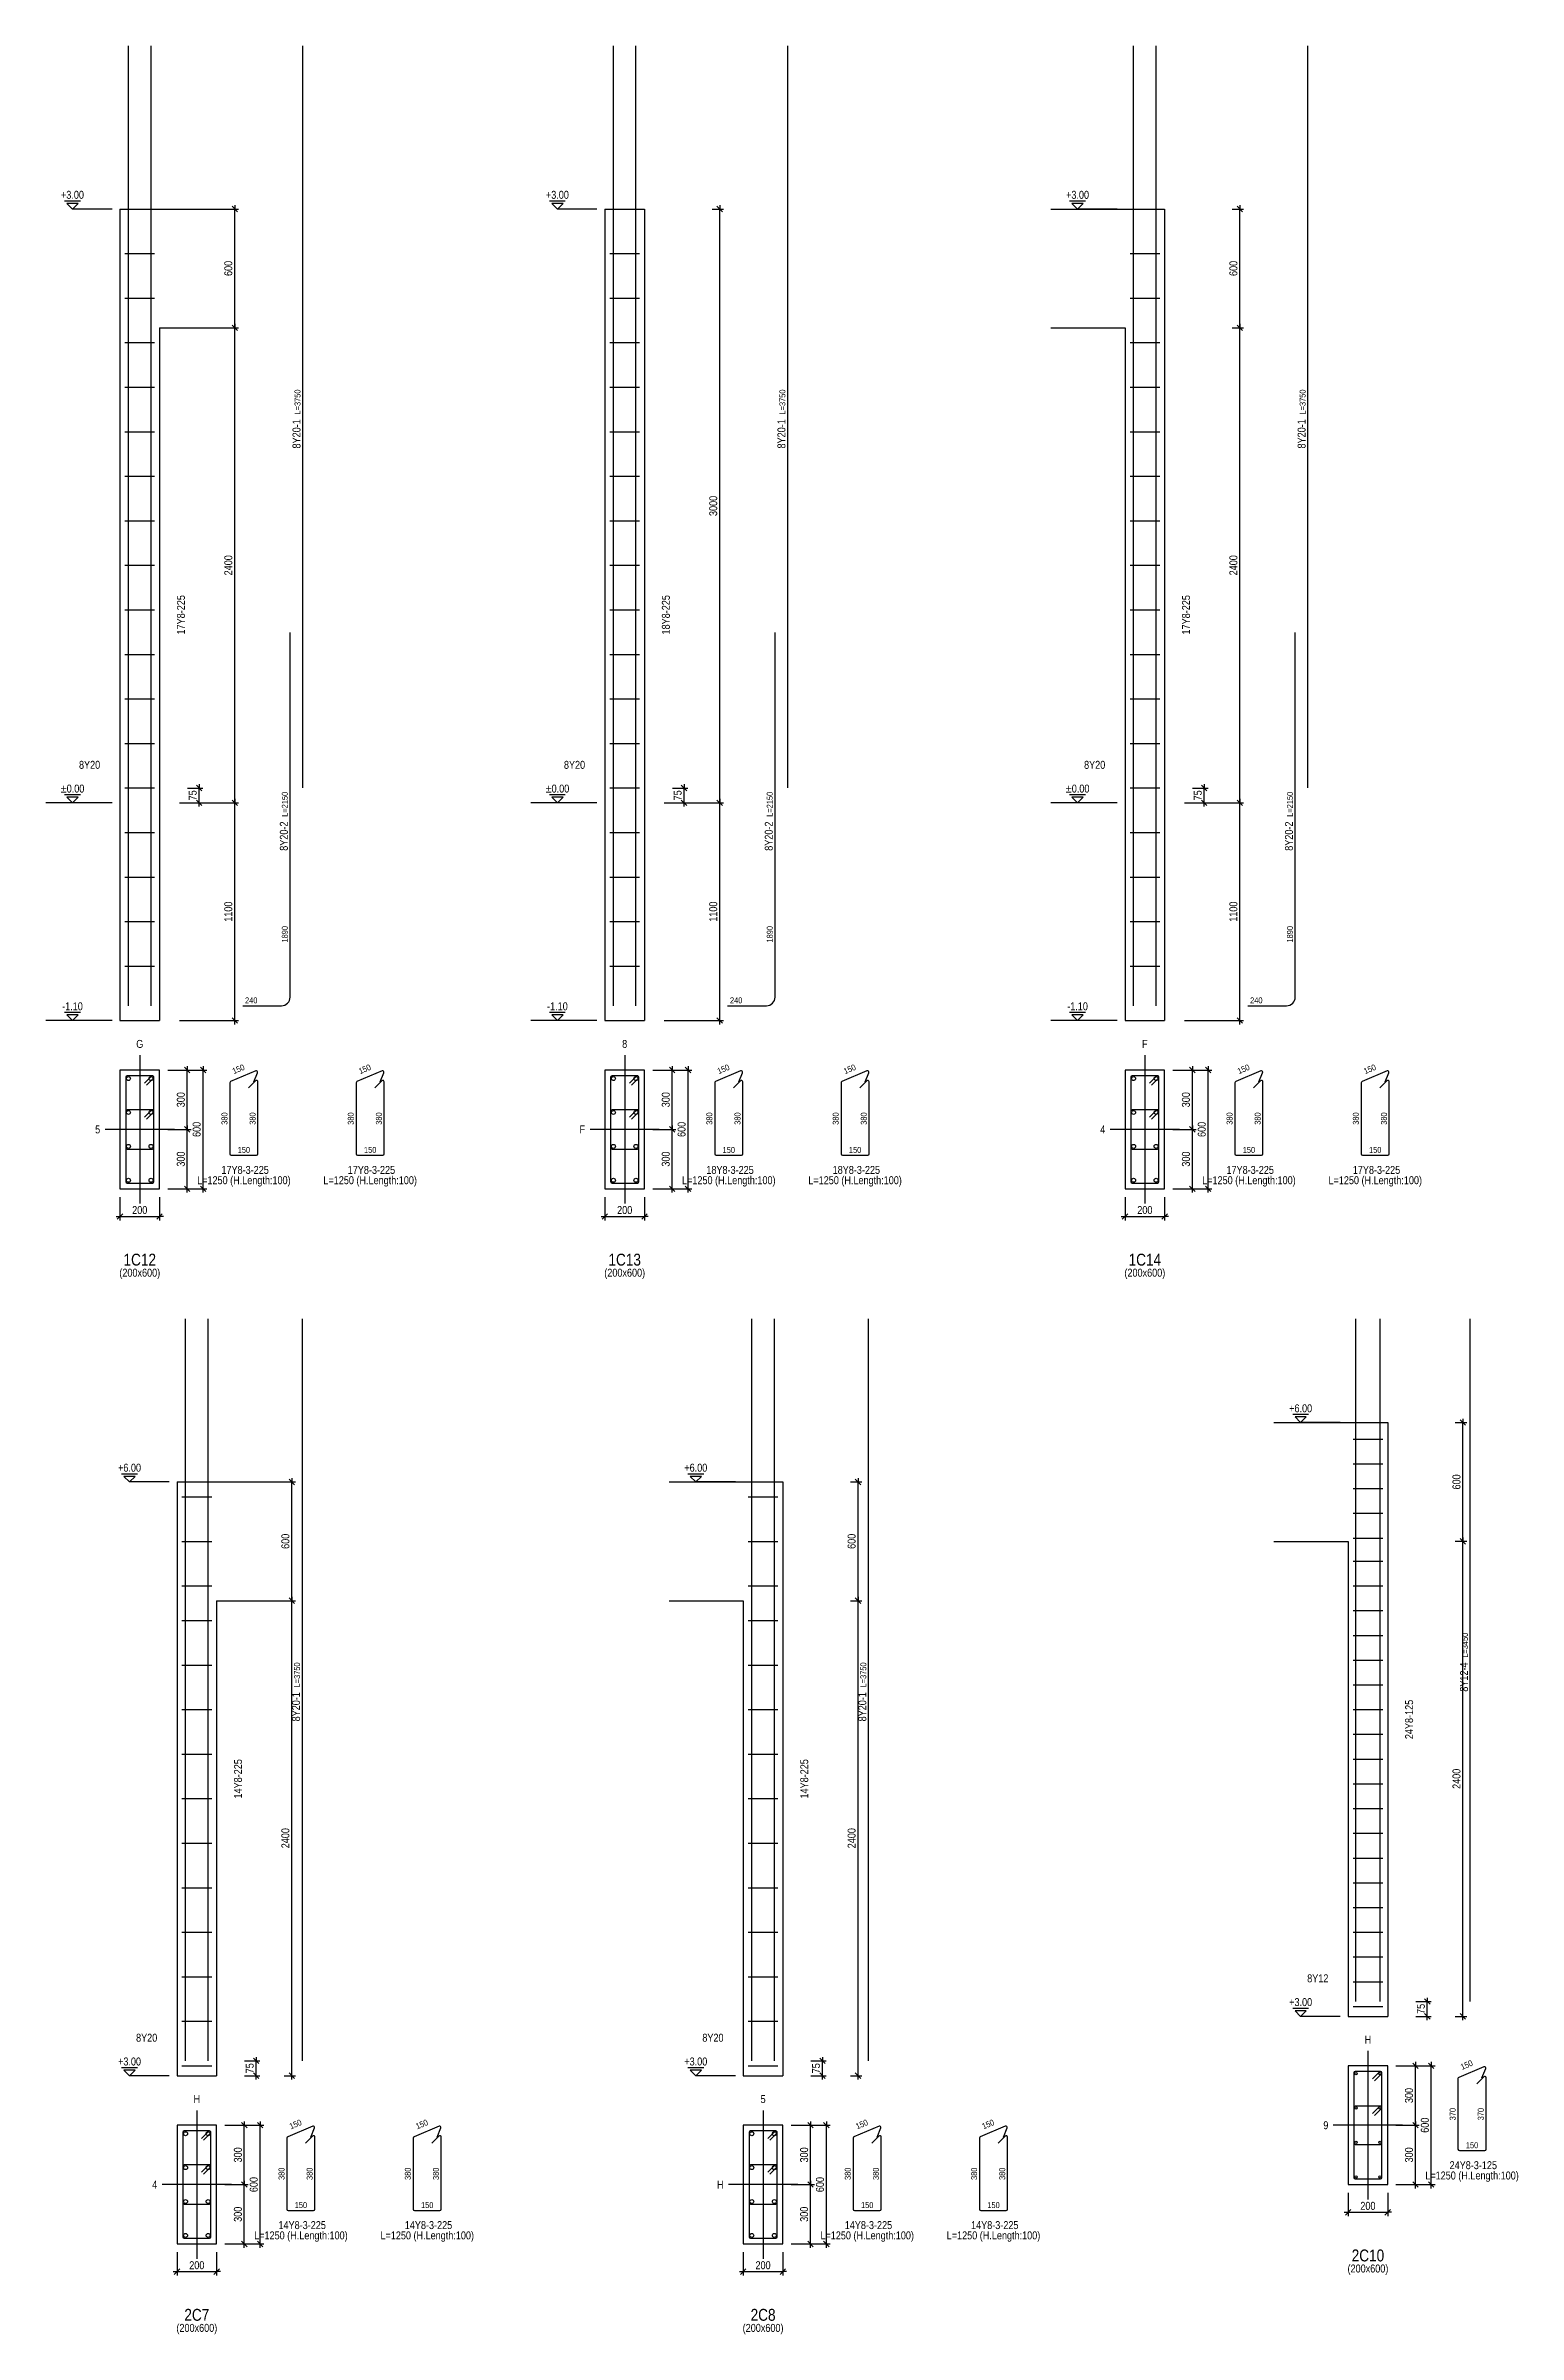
# Model space of a CAD drawing. Extents: x 0 to 206258, y -403073 to 0.
# Drawn here: x 71103 to 89704, y -114802 to -85897 of the extents above; entities that cross this region are included whole.
import ezdxf
from ezdxf.enums import TextEntityAlignment as Align
from ezdxf.lldxf.tags import DXFTag

# ---------------------------------------------------------------- set-up
doc = ezdxf.new("R2010")
doc.units = 0
doc.header["$LTSCALE"] = 1000
for name, color, linetype in [('Axis Line(Dir 1)', 8, 'CENTER2'), ('Axis Line(Dir 2)', 150, 'CENTER2'), ('Column Line(D)', 1, 'Continuous'), ('Dimension Line', 5, 'Continuous'), ('Dimension Text', 5, 'Continuous'), ('Link Line', 3, 'Continuous'), ('Rebar Label', 6, 'Continuous'), ('Rebar Length Text', 8, 'Continuous'), ('Rebar Line', 7, 'Continuous'), ('Top Rebar Label', 6, 'Continuous'), ('Top Rebar Length Text', 8, 'Continuous'), ('Top Rebar Line', 7, 'Continuous')]:
    doc.layers.add(name, color=color, linetype=linetype)
for name, color, linetype, true_color in [('Column Label(D)', 12, 'Continuous', 0xbd0000), ('Column Size Label (D)', 94, 'Continuous', 0x008100), ('Level Mark Line', 253, 'Continuous', 0x828282), ('Level Mark Text', 253, 'Continuous', 0x828282), ('Link Label', 94, 'Continuous', 0x008100), ('Link Length Text', 94, 'Continuous', 0x008100)]:
    doc.layers.add(name, color=color, linetype=linetype, true_color=true_color)
doc.styles.add('Column Label(D)', font='ARIALN.TTF', dxfattribs={"height": 150})
doc.styles.add('Column Size Label (D)', font='ARIALN.TTF', dxfattribs={"height": 100})
doc.styles.add('Dimension Text', font='ARIALN.TTF', dxfattribs={"height": 100})
doc.styles.add('Level Mark Text', font='ARIALN.TTF', dxfattribs={"height": 100})
doc.styles.add('Link Label', font='ARIALN.TTF', dxfattribs={"height": 100})
doc.styles.add('Link Length Text', font='ARIALN.TTF', dxfattribs={"height": 100})
doc.styles.add('Rebar Label', font='ARIALN.TTF', dxfattribs={"height": 100})
doc.styles.add('Rebar Length Text', font='ARIALN.TTF', dxfattribs={"height": 75})
doc.styles.add('Top Rebar Label', font='ARIALN.TTF', dxfattribs={"height": 100})
doc.styles.add('Top Rebar Length Text', font='ARIALN.TTF', dxfattribs={"height": 75})
tags = doc.linetypes.add('CENTER2', pattern=[1.125, 0.75, -0.125, 0.125, -0.125]).pattern_tags.tags
tags[10:11] = [DXFTag(74, 4), DXFTag(75, 0), DXFTag(340, '0'), DXFTag(46, 0.0), DXFTag(50, 0.0), DXFTag(44, 0.0), DXFTag(45, 0.0)]
tags[8:9] = [DXFTag(74, 4), DXFTag(75, 0), DXFTag(340, '0'), DXFTag(46, 0.0), DXFTag(50, 0.0), DXFTag(44, 0.0), DXFTag(45, 0.0)]
tags[6:7] = [DXFTag(74, 4), DXFTag(75, 0), DXFTag(340, '0'), DXFTag(46, 0.0), DXFTag(50, 0.0), DXFTag(44, 0.0), DXFTag(45, 0.0)]
tags[4:5] = [DXFTag(74, 4), DXFTag(75, 0), DXFTag(340, '0'), DXFTag(46, 0.0), DXFTag(50, 0.0), DXFTag(44, 0.0), DXFTag(45, 0.0)]
doc.dimstyles.new('COLUMNELV', dxfattribs={"dimtxt": 100, "dimasz": 30, "dimexe": 48.3, "dimexo": 103.5, "dimgap": 30, "dimtad": 1, "dimtoh": 1, "dimdec": 1, "dimlfac": 0.4, "dimdsep": 46, "dimtxsty": 'Dimension Text', "dimblk": 'PCDIM_TICK', "dimcen": 0.09, "dimclrd": 5, "dimclre": 5, "dimclrt": 5, "dimadec": 1, "dimazin": 0, "dimtp": 1, "dimtm": 1, "dimtfac": 1, "dimtdec": 4, "dimtofl": 0, "dimtmove": 0, "dimatfit": 3, "dimfxl": 1, "dimtolj": 1, "dimtzin": 0, "dimarcsym": 0})

msp = doc.modelspace()

# ---------------------------------------------------------------- texts
at = {"layer": 'Column Label(D)', "transparency": 33554687, "style": 'Column Label(D)'}
for s, p in [('1C12', (72290.253, -101154.207)), ('1C13', (78416.138, -101154.207)), ('1C14', (84987.023, -101154.207)), ('2C10', (87805.361, -113732.222)), ('2C7', (73011.091, -114482.222)), ('2C8', (80164.476, -114482.222))]:
    msp.add_text(s, height=150, dxfattribs=at).set_placement(p, align=Align.TOP_CENTER)
at = {"layer": 'Column Size Label (D)', "transparency": 33554687, "style": 'Column Size Label (D)'}
for p in [(72290.253, -101344.207), (78416.138, -101344.207), (84987.023, -101344.207), (87805.361, -113922.222), (73011.091, -114672.222), (80164.476, -114672.222)]:
    msp.add_text('(200x600)', height=100, dxfattribs=at).set_placement(p, align=Align.TOP_CENTER)
at = {"layer": 'Dimension Text', "transparency": 33554687, "style": 'Dimension Text'}
for s, p in [('G', (72290.253, -98584.207)), ('8', (78416.138, -98584.207)), ('F', (84987.023, -98584.207)), ('H', (87805.361, -111162.222)), ('H', (73011.091, -111912.222)), ('5', (80164.476, -111912.222))]:
    msp.add_text(s, height=100, dxfattribs=at).set_placement(p, align=Align.BOTTOM_CENTER)
for s, p in [('5', (71790.253, -99584.207)), ('F', (77916.138, -99584.207)), ('4', (84487.023, -99584.207)), ('9', (87305.361, -112162.222)), ('4', (72511.091, -112912.222)), ('H', (79664.476, -112912.222))]:
    msp.add_text(s, height=100, dxfattribs=at).set_placement(p, align=Align.MIDDLE_RIGHT)
at = {"layer": 'Level Mark Text', "transparency": 33554687, "style": 'Level Mark Text'}
for s, p in [('+3.00', (71440.253, -87859.207)), ('+3.00', (77566.138, -87859.207)), ('+3.00', (84137.023, -87859.207)), ('±0.00', (71440.253, -95359.207)), ('±0.00', (77566.138, -95359.207)), ('±0.00', (84137.023, -95359.207)), ('-1.10', (71440.253, -98109.207)), ('-1.10', (77566.138, -98109.207)), ('-1.10', (84137.023, -98109.207)), ('+6.00', (86955.361, -103187.222)), ('+6.00', (72161.091, -103937.222)), ('+6.00', (79314.476, -103937.222)), ('+3.00', (86955.361, -110687.222)), ('+3.00', (72161.091, -111437.222)), ('+3.00', (79314.476, -111437.222))]:
    msp.add_text(s, height=100, dxfattribs=at).set_placement(p, align=Align.BOTTOM_CENTER)
at = {"layer": 'Link Label', "transparency": 33554687, "style": 'Link Label'}
for s, p in [(' 17Y8-3-225', (73605.253, -100145.873)), (' 17Y8-3-225', (75200.843, -100145.874)), (' 18Y8-3-225', (79731.138, -100145.873)), (' 18Y8-3-225', (81326.728, -100145.874)), (' 17Y8-3-225', (86302.023, -100145.873)), (' 17Y8-3-225', (87897.613, -100145.874)), (' 24Y8-3-125', (89120.361, -112717.222)), (' 14Y8-3-225', (74326.091, -113473.889)), (' 14Y8-3-225', (75921.681, -113473.889)), (' 14Y8-3-225', (81479.476, -113473.889)), (' 14Y8-3-225', (83075.066, -113473.889))]:
    msp.add_text(s, height=100, dxfattribs=at).set_placement(p, align=Align.CENTER)
at = {"layer": 'Link Length Text', "transparency": 33554687, "style": 'Link Length Text'}
for p in [(73605.253, -100275.873), (75200.843, -100275.874), (79731.138, -100275.873), (81326.728, -100275.874), (86302.023, -100275.873), (87897.613, -100275.874), (89120.361, -112847.222), (74326.091, -113603.889), (75921.681, -113603.889), (81479.476, -113603.889), (83075.066, -113603.889)]:
    msp.add_text('L=1250 (H.Length:100)', height=100, dxfattribs=at).set_placement(p, align=Align.CENTER)
at = {"layer": 'Rebar Label', "transparency": 33554687, "style": 'Rebar Label'}
for s, p in [('17Y8-225', (72890.253, -93084.207)), ('18Y8-225', (79016.138, -93084.207)), ('17Y8-225', (85587.023, -93084.207)), ('24Y8-125', (88405.361, -107037.222)), ('14Y8-225', (73611.091, -107787.222)), ('14Y8-225', (80764.476, -107787.222))]:
    msp.add_text(s, height=100, rotation=90, dxfattribs=at).set_placement(p, align=Align.BOTTOM_CENTER)
at = {"layer": 'Rebar Length Text', "transparency": 33554687, "style": 'Rebar Length Text'}
for s, rotation, p in [('150', 22.9057699, (73551.474, -98856.93)), ('150', 22.9057699, (75147.064, -98856.93)), ('150', 22.9057699, (79677.359, -98856.93)), ('150', 22.9057699, (81272.949, -98856.93)), ('150', 22.9057699, (86248.244, -98856.93)), ('150', 22.9057699, (87843.834, -98856.93)), ('380', 90, (73397.753, -99447.54)), ('380', 90, (73752.753, -99447.54)), ('380', 90, (74993.343, -99447.54)), ('380', 90, (75348.343, -99447.54)), ('380', 90, (79523.638, -99447.54)), ('380', 90, (79878.638, -99447.54)), ('380', 90, (81119.228, -99447.54)), ('380', 90, (81474.228, -99447.54)), ('380', 90, (86094.523, -99447.54)), ('380', 90, (86449.523, -99447.54)), ('380', 90, (87690.113, -99447.54)), ('380', 90, (88045.113, -99447.54)), ('150', 22.9057699, (89066.582, -111434.945)), ('150', 22.9057699, (74272.312, -112184.945)), ('150', 22.9057699, (75867.902, -112184.946)), ('150', 22.9057699, (81425.697, -112184.945)), ('150', 22.9057699, (83021.287, -112184.946)), ('370', 90, (88912.861, -112022.222)), ('370', 90, (89267.861, -112022.222)), ('380', 90, (74118.591, -112775.555)), ('380', 90, (74473.591, -112775.555)), ('380', 90, (75714.181, -112775.556)), ('380', 90, (76069.181, -112775.556)), ('380', 90, (81271.976, -112775.555)), ('380', 90, (81626.976, -112775.555)), ('380', 90, (82867.566, -112775.556)), ('380', 90, (83222.566, -112775.556))]:
    msp.add_text(s, height=75, rotation=rotation, dxfattribs=at).set_placement(p, align=Align.CENTER)
for p in [(73605.253, -99880.873), (75200.843, -99880.874), (79731.138, -99880.873), (81326.728, -99880.874), (86302.023, -99880.873), (87897.613, -99880.874), (89120.361, -112452.222), (74326.091, -113208.889), (75921.681, -113208.889), (81479.476, -113208.889), (83075.066, -113208.889)]:
    msp.add_text('150', height=75, dxfattribs=at).set_placement(p, align=Align.CENTER)
at = {"layer": 'Top Rebar Label', "transparency": 33554687, "style": 'Top Rebar Label'}
for s, p in [(' 8Y20-1', (74320.253, -90614.207)), (' 8Y20-1', (80446.138, -90614.207)), (' 8Y20-1', (87017.023, -90614.207)), (' 8Y20-2', (74160.253, -95695.457)), (' 8Y20-2', (80286.138, -95695.457)), (' 8Y20-2', (86857.023, -95695.457)), (' 8Y12-4', (89068.714, -106317.222)), (' 8Y20-1', (74314.444, -106692.222)), (' 8Y20-1', (81467.829, -106692.222))]:
    msp.add_text(s, height=100, rotation=90, dxfattribs=at).set_placement(p, align=Align.RIGHT)
for s, p in [(' 8Y20', (71790.253, -95059.207)), (' 8Y20', (77916.138, -95059.207)), (' 8Y20', (84487.023, -95059.207)), (' 8Y12', (87305.361, -110387.222)), (' 8Y20', (72511.091, -111137.222)), (' 8Y20', (79664.476, -111137.222))]:
    msp.add_text(s, height=100, dxfattribs=at).set_placement(p, align=Align.BOTTOM_RIGHT)
at = {"layer": 'Top Rebar Length Text', "transparency": 33554687, "style": 'Top Rebar Length Text'}
for s, p in [('L=3750', (74320.253, -90554.207)), ('L=3750', (80446.138, -90554.207)), ('L=3750', (87017.023, -90554.207)), ('L=2150', (74160.253, -95635.457)), ('L=2150', (80286.138, -95635.457)), ('L=2150', (86857.023, -95635.457)), ('1890', (74160.253, -97223.76)), ('1890', (80286.138, -97223.76)), ('1890', (86857.023, -97223.76)), ('L=3450', (89068.714, -106257.222)), ('L=3750', (74314.444, -106632.222)), ('L=3750', (81467.829, -106632.222))]:
    msp.add_text(s, height=75, rotation=90, dxfattribs=at).set_placement(p)
for p in [(73620.253, -97991.707), (79746.138, -97991.707), (86317.023, -97991.707)]:
    msp.add_text('240', height=75, dxfattribs=at).set_placement(p)

# ---------------------------------------------------------------- blocks, each defined once
blk = doc.blocks.new('PCDIM_TICK')
at = {"layer": 'Dimension Line', "color": 0, "transparency": 33554687}
for p, q in [((1.15, 1.15), (-1.15, -1.15)), ((1.61, 0), (0, 0))]:
    blk.add_line(p, q, dxfattribs=at)
blk = doc.blocks.new('*U1920')
at = {"layer": 'Dimension Line', "color": 5, "true_color": 0x0000ff, "transparency": 16777216}
for p, q in [((73394, -95459), (73539, -95459)), ((73490, -98209), (73490, -95459)), ((73394, -98209), (73539, -98209))]:
    blk.add_line(p, q, dxfattribs=at)
at = {"layer": 'Dimension Line', "color": 5, "true_color": 0x0000ff, "transparency": 16777216, "xscale": 30, "yscale": 30}
for p, rotation in [((73490, -95459), 89.99999999999447), ((73490, -98209), 269.9999999999834)]:
    blk.add_blockref('PCDIM_TICK', p, dxfattribs=dict(at, rotation=rotation))
at = {"layer": 'Dimension Line', "color": 5, "true_color": 0x0000ff, "transparency": 16777216, "insert": (73460, -96834), "char_height": 100, "width": 238.4, "attachment_point": 8, "rotation": 90, "style": 'Dimension Text'}
blk.add_mtext('1100', dxfattribs=at)
blk = doc.blocks.new('*U1921')
at = {"layer": 'Dimension Line', "color": 5, "true_color": 0x0000ff, "transparency": 16777216}
for p, q in [((73394, -89459), (73539, -89459)), ((73490, -95459), (73490, -89459)), ((73394, -95459), (73539, -95459))]:
    blk.add_line(p, q, dxfattribs=at)
at = {"layer": 'Dimension Line', "color": 5, "true_color": 0x0000ff, "transparency": 16777216, "xscale": 30, "yscale": 30}
for p, rotation in [((73490, -89459), 89.99999999999447), ((73490, -95459), 269.9999999999834)]:
    blk.add_blockref('PCDIM_TICK', p, dxfattribs=dict(at, rotation=rotation))
at = {"layer": 'Dimension Line', "color": 5, "true_color": 0x0000ff, "transparency": 16777216, "insert": (73460, -92459), "char_height": 100, "width": 247.25, "attachment_point": 8, "rotation": 90, "style": 'Dimension Text'}
blk.add_mtext('2400', dxfattribs=at)
blk = doc.blocks.new('*U1922')
at = {"layer": 'Dimension Line', "color": 5, "true_color": 0x0000ff, "transparency": 16777216}
for p, q in [((73394, -87959), (73539, -87959)), ((73490, -89459), (73490, -87959)), ((73394, -89459), (73539, -89459))]:
    blk.add_line(p, q, dxfattribs=at)
at = {"layer": 'Dimension Line', "color": 5, "true_color": 0x0000ff, "transparency": 16777216, "xscale": 30, "yscale": 30}
for p, rotation in [((73490, -87959), 89.99999999999447), ((73490, -89459), 269.9999999999834)]:
    blk.add_blockref('PCDIM_TICK', p, dxfattribs=dict(at, rotation=rotation))
at = {"layer": 'Dimension Line', "color": 5, "true_color": 0x0000ff, "transparency": 16777216, "insert": (73460, -88709), "char_height": 100, "width": 181.97, "attachment_point": 8, "rotation": 90, "style": 'Dimension Text'}
blk.add_mtext('600', dxfattribs=at)
blk = doc.blocks.new('*U1923')
at = {"layer": 'Dimension Line', "color": 5, "true_color": 0x0000ff, "transparency": 16777216}
for p, q in [((72894, -95272), (73089, -95272)), ((73040, -95459), (73040, -95272)), ((72894, -95459), (73089, -95459))]:
    blk.add_line(p, q, dxfattribs=at)
at = {"layer": 'Dimension Line', "color": 5, "true_color": 0x0000ff, "transparency": 16777216, "xscale": 30, "yscale": 30}
for p, rotation in [((73040, -95272), 89.99999999999447), ((73040, -95459), 269.9999999999834)]:
    blk.add_blockref('PCDIM_TICK', p, dxfattribs=dict(at, rotation=rotation))
at = {"layer": 'Dimension Line', "color": 5, "true_color": 0x0000ff, "transparency": 16777216, "insert": (73010, -95365), "char_height": 100, "width": 117.23, "attachment_point": 8, "rotation": 90, "style": 'Dimension Text'}
blk.add_mtext('75', dxfattribs=at)
blk = doc.blocks.new('*U1924')
at = {"layer": 'Dimension Line', "color": 5, "true_color": 0x0000ff, "transparency": 16777216}
for p, q in [((72040, -100438), (72040, -100733)), ((72540, -100438), (72540, -100733)), ((72040, -100684), (72540, -100684))]:
    blk.add_line(p, q, dxfattribs=at)
at = {"layer": 'Dimension Line', "color": 5, "true_color": 0x0000ff, "transparency": 16777216, "xscale": 30, "yscale": 30, "rotation": 180.0000000000004}
blk.add_blockref('PCDIM_TICK', (72040, -100684), dxfattribs=at)
at = {"layer": 'Dimension Line', "color": 5, "true_color": 0x0000ff, "transparency": 16777216, "xscale": 30, "yscale": 30}
blk.add_blockref('PCDIM_TICK', (72540, -100684), dxfattribs=at)
at = {"layer": 'Dimension Line', "color": 5, "true_color": 0x0000ff, "transparency": 16777216, "insert": (72290, -100654), "char_height": 100, "width": 182.77, "attachment_point": 8, "style": 'Dimension Text'}
blk.add_mtext('200', dxfattribs=at)
blk = doc.blocks.new('*U1925')
at = {"layer": 'Dimension Line', "color": 5, "true_color": 0x0000ff, "transparency": 16777216}
for p, q in [((72644, -99584), (72939, -99584)), ((72890, -100334), (72890, -99584)), ((72644, -100334), (72939, -100334))]:
    blk.add_line(p, q, dxfattribs=at)
at = {"layer": 'Dimension Line', "color": 5, "true_color": 0x0000ff, "transparency": 16777216, "xscale": 30, "yscale": 30}
for p, rotation in [((72890, -99584), 89.99999999999447), ((72890, -100334), 269.9999999999834)]:
    blk.add_blockref('PCDIM_TICK', p, dxfattribs=dict(at, rotation=rotation))
at = {"layer": 'Dimension Line', "color": 5, "true_color": 0x0000ff, "transparency": 16777216, "insert": (72860, -99959), "char_height": 100, "width": 181.5, "attachment_point": 8, "rotation": 90, "style": 'Dimension Text'}
blk.add_mtext('300', dxfattribs=at)
blk = doc.blocks.new('*U1926')
at = {"layer": 'Dimension Line', "color": 5, "true_color": 0x0000ff, "transparency": 16777216}
for p, q in [((72644, -98834), (72939, -98834)), ((72890, -99584), (72890, -98834)), ((72644, -99584), (72939, -99584))]:
    blk.add_line(p, q, dxfattribs=at)
at = {"layer": 'Dimension Line', "color": 5, "true_color": 0x0000ff, "transparency": 16777216, "xscale": 30, "yscale": 30}
for p, rotation in [((72890, -98834), 89.99999999999447), ((72890, -99584), 269.9999999999834)]:
    blk.add_blockref('PCDIM_TICK', p, dxfattribs=dict(at, rotation=rotation))
at = {"layer": 'Dimension Line', "color": 5, "true_color": 0x0000ff, "transparency": 16777216, "insert": (72860, -99209), "char_height": 100, "width": 181.5, "attachment_point": 8, "rotation": 90, "style": 'Dimension Text'}
blk.add_mtext('300', dxfattribs=at)
blk = doc.blocks.new('*U1927')
at = {"layer": 'Dimension Line', "color": 5, "true_color": 0x0000ff, "transparency": 16777216}
for p, q in [((72644, -98834), (73139, -98834)), ((73090, -100334), (73090, -98834)), ((72644, -100334), (73139, -100334))]:
    blk.add_line(p, q, dxfattribs=at)
at = {"layer": 'Dimension Line', "color": 5, "true_color": 0x0000ff, "transparency": 16777216, "xscale": 30, "yscale": 30}
for p, rotation in [((73090, -98834), 89.99999999999447), ((73090, -100334), 269.9999999999834)]:
    blk.add_blockref('PCDIM_TICK', p, dxfattribs=dict(at, rotation=rotation))
at = {"layer": 'Dimension Line', "color": 5, "true_color": 0x0000ff, "transparency": 16777216, "insert": (73060, -99584), "char_height": 100, "width": 181.97, "attachment_point": 8, "rotation": 90, "style": 'Dimension Text'}
blk.add_mtext('600', dxfattribs=at)
blk = doc.blocks.new('*U2065')
at = {"layer": 'Dimension Line', "color": 5, "true_color": 0x0000ff, "transparency": 16777216}
for p, q in [((74115, -105537), (74259, -105537)), ((74211, -111537), (74211, -105537)), ((74115, -111537), (74259, -111537))]:
    blk.add_line(p, q, dxfattribs=at)
at = {"layer": 'Dimension Line', "color": 5, "true_color": 0x0000ff, "transparency": 16777216, "xscale": 30, "yscale": 30}
for p, rotation in [((74211, -105537), 89.99999999999447), ((74211, -111537), 269.9999999999834)]:
    blk.add_blockref('PCDIM_TICK', p, dxfattribs=dict(at, rotation=rotation))
at = {"layer": 'Dimension Line', "color": 5, "true_color": 0x0000ff, "transparency": 16777216, "insert": (74181, -108537), "char_height": 100, "width": 247.25, "attachment_point": 8, "rotation": 90, "style": 'Dimension Text'}
blk.add_mtext('2400', dxfattribs=at)
blk = doc.blocks.new('*U2066')
at = {"layer": 'Dimension Line', "color": 5, "true_color": 0x0000ff, "transparency": 16777216}
for p, q in [((74115, -104037), (74259, -104037)), ((74211, -105537), (74211, -104037)), ((74115, -105537), (74259, -105537))]:
    blk.add_line(p, q, dxfattribs=at)
at = {"layer": 'Dimension Line', "color": 5, "true_color": 0x0000ff, "transparency": 16777216, "xscale": 30, "yscale": 30}
for p, rotation in [((74211, -104037), 89.99999999999447), ((74211, -105537), 269.9999999999834)]:
    blk.add_blockref('PCDIM_TICK', p, dxfattribs=dict(at, rotation=rotation))
at = {"layer": 'Dimension Line', "color": 5, "true_color": 0x0000ff, "transparency": 16777216, "insert": (74181, -104787), "char_height": 100, "width": 181.97, "attachment_point": 8, "rotation": 90, "style": 'Dimension Text'}
blk.add_mtext('600', dxfattribs=at)
blk = doc.blocks.new('*U2067')
at = {"layer": 'Dimension Line', "color": 5, "true_color": 0x0000ff, "transparency": 16777216}
for p, q in [((73615, -111350), (73809, -111350)), ((73615, -111537), (73809, -111537)), ((73761, -111537), (73761, -111350))]:
    blk.add_line(p, q, dxfattribs=at)
at = {"layer": 'Dimension Line', "color": 5, "true_color": 0x0000ff, "transparency": 16777216, "xscale": 30, "yscale": 30}
for p, rotation in [((73761, -111350), 89.99999999999447), ((73761, -111537), 269.9999999999834)]:
    blk.add_blockref('PCDIM_TICK', p, dxfattribs=dict(at, rotation=rotation))
at = {"layer": 'Dimension Line', "color": 5, "true_color": 0x0000ff, "transparency": 16777216, "insert": (73731, -111443), "char_height": 100, "width": 117.23, "attachment_point": 8, "rotation": 90, "style": 'Dimension Text'}
blk.add_mtext('75', dxfattribs=at)
blk = doc.blocks.new('*U2068')
at = {"layer": 'Dimension Line', "color": 5, "true_color": 0x0000ff, "transparency": 16777216}
for p, q in [((72761, -113766), (72761, -114061)), ((73261, -113766), (73261, -114061)), ((72761, -114012), (73261, -114012))]:
    blk.add_line(p, q, dxfattribs=at)
at = {"layer": 'Dimension Line', "color": 5, "true_color": 0x0000ff, "transparency": 16777216, "xscale": 30, "yscale": 30, "rotation": 180.0000000000004}
blk.add_blockref('PCDIM_TICK', (72761, -114012), dxfattribs=at)
at = {"layer": 'Dimension Line', "color": 5, "true_color": 0x0000ff, "transparency": 16777216, "xscale": 30, "yscale": 30}
blk.add_blockref('PCDIM_TICK', (73261, -114012), dxfattribs=at)
at = {"layer": 'Dimension Line', "color": 5, "true_color": 0x0000ff, "transparency": 16777216, "insert": (73011, -113982), "char_height": 100, "width": 182.77, "attachment_point": 8, "style": 'Dimension Text'}
blk.add_mtext('200', dxfattribs=at)
blk = doc.blocks.new('*U2069')
at = {"layer": 'Dimension Line', "color": 5, "true_color": 0x0000ff, "transparency": 16777216}
for p, q in [((73365, -112912), (73659, -112912)), ((73611, -113662), (73611, -112912)), ((73365, -113662), (73659, -113662))]:
    blk.add_line(p, q, dxfattribs=at)
at = {"layer": 'Dimension Line', "color": 5, "true_color": 0x0000ff, "transparency": 16777216, "xscale": 30, "yscale": 30}
for p, rotation in [((73611, -112912), 89.99999999999447), ((73611, -113662), 269.9999999999834)]:
    blk.add_blockref('PCDIM_TICK', p, dxfattribs=dict(at, rotation=rotation))
at = {"layer": 'Dimension Line', "color": 5, "true_color": 0x0000ff, "transparency": 16777216, "insert": (73581, -113287), "char_height": 100, "width": 181.5, "attachment_point": 8, "rotation": 90, "style": 'Dimension Text'}
blk.add_mtext('300', dxfattribs=at)
blk = doc.blocks.new('*U2070')
at = {"layer": 'Dimension Line', "color": 5, "true_color": 0x0000ff, "transparency": 16777216}
for p, q in [((73365, -112162), (73659, -112162)), ((73611, -112912), (73611, -112162)), ((73365, -112912), (73659, -112912))]:
    blk.add_line(p, q, dxfattribs=at)
at = {"layer": 'Dimension Line', "color": 5, "true_color": 0x0000ff, "transparency": 16777216, "xscale": 30, "yscale": 30}
for p, rotation in [((73611, -112162), 89.99999999999447), ((73611, -112912), 269.9999999999834)]:
    blk.add_blockref('PCDIM_TICK', p, dxfattribs=dict(at, rotation=rotation))
at = {"layer": 'Dimension Line', "color": 5, "true_color": 0x0000ff, "transparency": 16777216, "insert": (73581, -112537), "char_height": 100, "width": 181.5, "attachment_point": 8, "rotation": 90, "style": 'Dimension Text'}
blk.add_mtext('300', dxfattribs=at)
blk = doc.blocks.new('*U2071')
at = {"layer": 'Dimension Line', "color": 5, "true_color": 0x0000ff, "transparency": 16777216}
for p, q in [((73365, -112162), (73859, -112162)), ((73811, -113662), (73811, -112162)), ((73365, -113662), (73859, -113662))]:
    blk.add_line(p, q, dxfattribs=at)
at = {"layer": 'Dimension Line', "color": 5, "true_color": 0x0000ff, "transparency": 16777216, "xscale": 30, "yscale": 30}
for p, rotation in [((73811, -112162), 89.99999999999447), ((73811, -113662), 269.9999999999834)]:
    blk.add_blockref('PCDIM_TICK', p, dxfattribs=dict(at, rotation=rotation))
at = {"layer": 'Dimension Line', "color": 5, "true_color": 0x0000ff, "transparency": 16777216, "insert": (73781, -112912), "char_height": 100, "width": 181.97, "attachment_point": 8, "rotation": 90, "style": 'Dimension Text'}
blk.add_mtext('600', dxfattribs=at)
blk = doc.blocks.new('*U1928')
at = {"layer": 'Dimension Line', "color": 5, "true_color": 0x0000ff, "transparency": 16777216}
for p, q in [((79520, -95459), (79664, -95459)), ((79616, -98209), (79616, -95459)), ((79520, -98209), (79664, -98209))]:
    blk.add_line(p, q, dxfattribs=at)
at = {"layer": 'Dimension Line', "color": 5, "true_color": 0x0000ff, "transparency": 16777216, "xscale": 30, "yscale": 30}
for p, rotation in [((79616, -95459), 89.99999999999447), ((79616, -98209), 269.9999999999834)]:
    blk.add_blockref('PCDIM_TICK', p, dxfattribs=dict(at, rotation=rotation))
at = {"layer": 'Dimension Line', "color": 5, "true_color": 0x0000ff, "transparency": 16777216, "insert": (79586, -96834), "char_height": 100, "width": 238.4, "attachment_point": 8, "rotation": 90, "style": 'Dimension Text'}
blk.add_mtext('1100', dxfattribs=at)
blk = doc.blocks.new('*U1929')
at = {"layer": 'Dimension Line', "color": 5, "true_color": 0x0000ff, "transparency": 16777216}
for p, q in [((79520, -87959), (79664, -87959)), ((79616, -95459), (79616, -87959)), ((79520, -95459), (79664, -95459))]:
    blk.add_line(p, q, dxfattribs=at)
at = {"layer": 'Dimension Line', "color": 5, "true_color": 0x0000ff, "transparency": 16777216, "xscale": 30, "yscale": 30}
for p, rotation in [((79616, -87959), 89.99999999999447), ((79616, -95459), 269.9999999999834)]:
    blk.add_blockref('PCDIM_TICK', p, dxfattribs=dict(at, rotation=rotation))
at = {"layer": 'Dimension Line', "color": 5, "true_color": 0x0000ff, "transparency": 16777216, "insert": (79586, -91709), "char_height": 100, "width": 245.98, "attachment_point": 8, "rotation": 90, "style": 'Dimension Text'}
blk.add_mtext('3000', dxfattribs=at)
blk = doc.blocks.new('*U1930')
at = {"layer": 'Dimension Line', "color": 5, "true_color": 0x0000ff, "transparency": 16777216}
for p, q in [((79020, -95272), (79214, -95272)), ((79166, -95459), (79166, -95272)), ((79020, -95459), (79214, -95459))]:
    blk.add_line(p, q, dxfattribs=at)
at = {"layer": 'Dimension Line', "color": 5, "true_color": 0x0000ff, "transparency": 16777216, "xscale": 30, "yscale": 30}
for p, rotation in [((79166, -95272), 89.99999999999447), ((79166, -95459), 269.9999999999834)]:
    blk.add_blockref('PCDIM_TICK', p, dxfattribs=dict(at, rotation=rotation))
at = {"layer": 'Dimension Line', "color": 5, "true_color": 0x0000ff, "transparency": 16777216, "insert": (79136, -95365), "char_height": 100, "width": 117.23, "attachment_point": 8, "rotation": 90, "style": 'Dimension Text'}
blk.add_mtext('75', dxfattribs=at)
blk = doc.blocks.new('*U1931')
at = {"layer": 'Dimension Line', "color": 5, "true_color": 0x0000ff, "transparency": 16777216}
for p, q in [((78166, -100438), (78166, -100733)), ((78666, -100438), (78666, -100733)), ((78166, -100684), (78666, -100684))]:
    blk.add_line(p, q, dxfattribs=at)
at = {"layer": 'Dimension Line', "color": 5, "true_color": 0x0000ff, "transparency": 16777216, "xscale": 30, "yscale": 30, "rotation": 180.0000000000004}
blk.add_blockref('PCDIM_TICK', (78166, -100684), dxfattribs=at)
at = {"layer": 'Dimension Line', "color": 5, "true_color": 0x0000ff, "transparency": 16777216, "xscale": 30, "yscale": 30}
blk.add_blockref('PCDIM_TICK', (78666, -100684), dxfattribs=at)
at = {"layer": 'Dimension Line', "color": 5, "true_color": 0x0000ff, "transparency": 16777216, "insert": (78416, -100654), "char_height": 100, "width": 182.77, "attachment_point": 8, "style": 'Dimension Text'}
blk.add_mtext('200', dxfattribs=at)
blk = doc.blocks.new('*U1932')
at = {"layer": 'Dimension Line', "color": 5, "true_color": 0x0000ff, "transparency": 16777216}
for p, q in [((78770, -99584), (79064, -99584)), ((79016, -100334), (79016, -99584)), ((78770, -100334), (79064, -100334))]:
    blk.add_line(p, q, dxfattribs=at)
at = {"layer": 'Dimension Line', "color": 5, "true_color": 0x0000ff, "transparency": 16777216, "xscale": 30, "yscale": 30}
for p, rotation in [((79016, -99584), 89.99999999999447), ((79016, -100334), 269.9999999999834)]:
    blk.add_blockref('PCDIM_TICK', p, dxfattribs=dict(at, rotation=rotation))
at = {"layer": 'Dimension Line', "color": 5, "true_color": 0x0000ff, "transparency": 16777216, "insert": (78986, -99959), "char_height": 100, "width": 181.5, "attachment_point": 8, "rotation": 90, "style": 'Dimension Text'}
blk.add_mtext('300', dxfattribs=at)
blk = doc.blocks.new('*U1933')
at = {"layer": 'Dimension Line', "color": 5, "true_color": 0x0000ff, "transparency": 16777216}
for p, q in [((78770, -98834), (79064, -98834)), ((79016, -99584), (79016, -98834)), ((78770, -99584), (79064, -99584))]:
    blk.add_line(p, q, dxfattribs=at)
at = {"layer": 'Dimension Line', "color": 5, "true_color": 0x0000ff, "transparency": 16777216, "xscale": 30, "yscale": 30}
for p, rotation in [((79016, -98834), 89.99999999999447), ((79016, -99584), 269.9999999999834)]:
    blk.add_blockref('PCDIM_TICK', p, dxfattribs=dict(at, rotation=rotation))
at = {"layer": 'Dimension Line', "color": 5, "true_color": 0x0000ff, "transparency": 16777216, "insert": (78986, -99209), "char_height": 100, "width": 181.5, "attachment_point": 8, "rotation": 90, "style": 'Dimension Text'}
blk.add_mtext('300', dxfattribs=at)
blk = doc.blocks.new('*U1934')
at = {"layer": 'Dimension Line', "color": 5, "true_color": 0x0000ff, "transparency": 16777216}
for p, q in [((78770, -98834), (79264, -98834)), ((79216, -100334), (79216, -98834)), ((78770, -100334), (79264, -100334))]:
    blk.add_line(p, q, dxfattribs=at)
at = {"layer": 'Dimension Line', "color": 5, "true_color": 0x0000ff, "transparency": 16777216, "xscale": 30, "yscale": 30}
for p, rotation in [((79216, -98834), 89.99999999999447), ((79216, -100334), 269.9999999999834)]:
    blk.add_blockref('PCDIM_TICK', p, dxfattribs=dict(at, rotation=rotation))
at = {"layer": 'Dimension Line', "color": 5, "true_color": 0x0000ff, "transparency": 16777216, "insert": (79186, -99584), "char_height": 100, "width": 181.97, "attachment_point": 8, "rotation": 90, "style": 'Dimension Text'}
blk.add_mtext('600', dxfattribs=at)
blk = doc.blocks.new('*U2072')
at = {"layer": 'Dimension Line', "color": 5, "true_color": 0x0000ff, "transparency": 16777216}
for p, q in [((81268, -105537), (81413, -105537)), ((81364, -111537), (81364, -105537)), ((81268, -111537), (81413, -111537))]:
    blk.add_line(p, q, dxfattribs=at)
at = {"layer": 'Dimension Line', "color": 5, "true_color": 0x0000ff, "transparency": 16777216, "xscale": 30, "yscale": 30}
for p, rotation in [((81364, -105537), 89.99999999999447), ((81364, -111537), 269.9999999999834)]:
    blk.add_blockref('PCDIM_TICK', p, dxfattribs=dict(at, rotation=rotation))
at = {"layer": 'Dimension Line', "color": 5, "true_color": 0x0000ff, "transparency": 16777216, "insert": (81334, -108537), "char_height": 100, "width": 247.25, "attachment_point": 8, "rotation": 90, "style": 'Dimension Text'}
blk.add_mtext('2400', dxfattribs=at)
blk = doc.blocks.new('*U2073')
at = {"layer": 'Dimension Line', "color": 5, "true_color": 0x0000ff, "transparency": 16777216}
for p, q in [((81268, -104037), (81413, -104037)), ((81364, -105537), (81364, -104037)), ((81268, -105537), (81413, -105537))]:
    blk.add_line(p, q, dxfattribs=at)
at = {"layer": 'Dimension Line', "color": 5, "true_color": 0x0000ff, "transparency": 16777216, "xscale": 30, "yscale": 30}
for p, rotation in [((81364, -104037), 89.99999999999447), ((81364, -105537), 269.9999999999834)]:
    blk.add_blockref('PCDIM_TICK', p, dxfattribs=dict(at, rotation=rotation))
at = {"layer": 'Dimension Line', "color": 5, "true_color": 0x0000ff, "transparency": 16777216, "insert": (81334, -104787), "char_height": 100, "width": 181.97, "attachment_point": 8, "rotation": 90, "style": 'Dimension Text'}
blk.add_mtext('600', dxfattribs=at)
blk = doc.blocks.new('*U2074')
at = {"layer": 'Dimension Line', "color": 5, "true_color": 0x0000ff, "transparency": 16777216}
for p, q in [((80768, -111350), (80963, -111350)), ((80768, -111537), (80963, -111537)), ((80914, -111537), (80914, -111350))]:
    blk.add_line(p, q, dxfattribs=at)
at = {"layer": 'Dimension Line', "color": 5, "true_color": 0x0000ff, "transparency": 16777216, "xscale": 30, "yscale": 30}
for p, rotation in [((80914, -111350), 89.99999999999447), ((80914, -111537), 269.9999999999834)]:
    blk.add_blockref('PCDIM_TICK', p, dxfattribs=dict(at, rotation=rotation))
at = {"layer": 'Dimension Line', "color": 5, "true_color": 0x0000ff, "transparency": 16777216, "insert": (80884, -111443), "char_height": 100, "width": 117.23, "attachment_point": 8, "rotation": 90, "style": 'Dimension Text'}
blk.add_mtext('75', dxfattribs=at)
blk = doc.blocks.new('*U2075')
at = {"layer": 'Dimension Line', "color": 5, "true_color": 0x0000ff, "transparency": 16777216}
for p, q in [((79914, -113766), (79914, -114061)), ((80414, -113766), (80414, -114061)), ((79914, -114012), (80414, -114012))]:
    blk.add_line(p, q, dxfattribs=at)
at = {"layer": 'Dimension Line', "color": 5, "true_color": 0x0000ff, "transparency": 16777216, "xscale": 30, "yscale": 30, "rotation": 180.0000000000004}
blk.add_blockref('PCDIM_TICK', (79914, -114012), dxfattribs=at)
at = {"layer": 'Dimension Line', "color": 5, "true_color": 0x0000ff, "transparency": 16777216, "xscale": 30, "yscale": 30}
blk.add_blockref('PCDIM_TICK', (80414, -114012), dxfattribs=at)
at = {"layer": 'Dimension Line', "color": 5, "true_color": 0x0000ff, "transparency": 16777216, "insert": (80164, -113982), "char_height": 100, "width": 182.77, "attachment_point": 8, "style": 'Dimension Text'}
blk.add_mtext('200', dxfattribs=at)
blk = doc.blocks.new('*U2076')
at = {"layer": 'Dimension Line', "color": 5, "true_color": 0x0000ff, "transparency": 16777216}
for p, q in [((80518, -112912), (80813, -112912)), ((80764, -113662), (80764, -112912)), ((80518, -113662), (80813, -113662))]:
    blk.add_line(p, q, dxfattribs=at)
at = {"layer": 'Dimension Line', "color": 5, "true_color": 0x0000ff, "transparency": 16777216, "xscale": 30, "yscale": 30}
for p, rotation in [((80764, -112912), 89.99999999999447), ((80764, -113662), 269.9999999999834)]:
    blk.add_blockref('PCDIM_TICK', p, dxfattribs=dict(at, rotation=rotation))
at = {"layer": 'Dimension Line', "color": 5, "true_color": 0x0000ff, "transparency": 16777216, "insert": (80734, -113287), "char_height": 100, "width": 181.5, "attachment_point": 8, "rotation": 90, "style": 'Dimension Text'}
blk.add_mtext('300', dxfattribs=at)
blk = doc.blocks.new('*U2077')
at = {"layer": 'Dimension Line', "color": 5, "true_color": 0x0000ff, "transparency": 16777216}
for p, q in [((80518, -112162), (80813, -112162)), ((80764, -112912), (80764, -112162)), ((80518, -112912), (80813, -112912))]:
    blk.add_line(p, q, dxfattribs=at)
at = {"layer": 'Dimension Line', "color": 5, "true_color": 0x0000ff, "transparency": 16777216, "xscale": 30, "yscale": 30}
for p, rotation in [((80764, -112162), 89.99999999999447), ((80764, -112912), 269.9999999999834)]:
    blk.add_blockref('PCDIM_TICK', p, dxfattribs=dict(at, rotation=rotation))
at = {"layer": 'Dimension Line', "color": 5, "true_color": 0x0000ff, "transparency": 16777216, "insert": (80734, -112537), "char_height": 100, "width": 181.5, "attachment_point": 8, "rotation": 90, "style": 'Dimension Text'}
blk.add_mtext('300', dxfattribs=at)
blk = doc.blocks.new('*U2078')
at = {"layer": 'Dimension Line', "color": 5, "true_color": 0x0000ff, "transparency": 16777216}
for p, q in [((80518, -112162), (81013, -112162)), ((80964, -113662), (80964, -112162)), ((80518, -113662), (81013, -113662))]:
    blk.add_line(p, q, dxfattribs=at)
at = {"layer": 'Dimension Line', "color": 5, "true_color": 0x0000ff, "transparency": 16777216, "xscale": 30, "yscale": 30}
for p, rotation in [((80964, -112162), 89.99999999999447), ((80964, -113662), 269.9999999999834)]:
    blk.add_blockref('PCDIM_TICK', p, dxfattribs=dict(at, rotation=rotation))
at = {"layer": 'Dimension Line', "color": 5, "true_color": 0x0000ff, "transparency": 16777216, "insert": (80934, -112912), "char_height": 100, "width": 181.97, "attachment_point": 8, "rotation": 90, "style": 'Dimension Text'}
blk.add_mtext('600', dxfattribs=at)
blk = doc.blocks.new('*U1935')
at = {"layer": 'Dimension Line', "color": 5, "true_color": 0x0000ff, "transparency": 16777216}
for p, q in [((86091, -95459), (86235, -95459)), ((86187, -98209), (86187, -95459)), ((86091, -98209), (86235, -98209))]:
    blk.add_line(p, q, dxfattribs=at)
at = {"layer": 'Dimension Line', "color": 5, "true_color": 0x0000ff, "transparency": 16777216, "xscale": 30, "yscale": 30}
for p, rotation in [((86187, -95459), 89.99999999999447), ((86187, -98209), 269.9999999999834)]:
    blk.add_blockref('PCDIM_TICK', p, dxfattribs=dict(at, rotation=rotation))
at = {"layer": 'Dimension Line', "color": 5, "true_color": 0x0000ff, "transparency": 16777216, "insert": (86157, -96834), "char_height": 100, "width": 238.4, "attachment_point": 8, "rotation": 90, "style": 'Dimension Text'}
blk.add_mtext('1100', dxfattribs=at)
blk = doc.blocks.new('*U1936')
at = {"layer": 'Dimension Line', "color": 5, "true_color": 0x0000ff, "transparency": 16777216}
for p, q in [((86091, -89459), (86235, -89459)), ((86187, -95459), (86187, -89459)), ((86091, -95459), (86235, -95459))]:
    blk.add_line(p, q, dxfattribs=at)
at = {"layer": 'Dimension Line', "color": 5, "true_color": 0x0000ff, "transparency": 16777216, "xscale": 30, "yscale": 30}
for p, rotation in [((86187, -89459), 89.99999999999447), ((86187, -95459), 269.9999999999834)]:
    blk.add_blockref('PCDIM_TICK', p, dxfattribs=dict(at, rotation=rotation))
at = {"layer": 'Dimension Line', "color": 5, "true_color": 0x0000ff, "transparency": 16777216, "insert": (86157, -92459), "char_height": 100, "width": 247.25, "attachment_point": 8, "rotation": 90, "style": 'Dimension Text'}
blk.add_mtext('2400', dxfattribs=at)
blk = doc.blocks.new('*U1937')
at = {"layer": 'Dimension Line', "color": 5, "true_color": 0x0000ff, "transparency": 16777216}
for p, q in [((86091, -87959), (86235, -87959)), ((86187, -89459), (86187, -87959)), ((86091, -89459), (86235, -89459))]:
    blk.add_line(p, q, dxfattribs=at)
at = {"layer": 'Dimension Line', "color": 5, "true_color": 0x0000ff, "transparency": 16777216, "xscale": 30, "yscale": 30}
for p, rotation in [((86187, -87959), 89.99999999999447), ((86187, -89459), 269.9999999999834)]:
    blk.add_blockref('PCDIM_TICK', p, dxfattribs=dict(at, rotation=rotation))
at = {"layer": 'Dimension Line', "color": 5, "true_color": 0x0000ff, "transparency": 16777216, "insert": (86157, -88709), "char_height": 100, "width": 181.97, "attachment_point": 8, "rotation": 90, "style": 'Dimension Text'}
blk.add_mtext('600', dxfattribs=at)
blk = doc.blocks.new('*U1938')
at = {"layer": 'Dimension Line', "color": 5, "true_color": 0x0000ff, "transparency": 16777216}
for p, q in [((85591, -95272), (85785, -95272)), ((85737, -95459), (85737, -95272)), ((85591, -95459), (85785, -95459))]:
    blk.add_line(p, q, dxfattribs=at)
at = {"layer": 'Dimension Line', "color": 5, "true_color": 0x0000ff, "transparency": 16777216, "xscale": 30, "yscale": 30}
for p, rotation in [((85737, -95272), 89.99999999999447), ((85737, -95459), 269.9999999999834)]:
    blk.add_blockref('PCDIM_TICK', p, dxfattribs=dict(at, rotation=rotation))
at = {"layer": 'Dimension Line', "color": 5, "true_color": 0x0000ff, "transparency": 16777216, "insert": (85707, -95365), "char_height": 100, "width": 117.23, "attachment_point": 8, "rotation": 90, "style": 'Dimension Text'}
blk.add_mtext('75', dxfattribs=at)
blk = doc.blocks.new('*U1939')
at = {"layer": 'Dimension Line', "color": 5, "true_color": 0x0000ff, "transparency": 16777216}
for p, q in [((84737, -100438), (84737, -100733)), ((85237, -100438), (85237, -100733)), ((84737, -100684), (85237, -100684))]:
    blk.add_line(p, q, dxfattribs=at)
at = {"layer": 'Dimension Line', "color": 5, "true_color": 0x0000ff, "transparency": 16777216, "xscale": 30, "yscale": 30, "rotation": 180.0000000000004}
blk.add_blockref('PCDIM_TICK', (84737, -100684), dxfattribs=at)
at = {"layer": 'Dimension Line', "color": 5, "true_color": 0x0000ff, "transparency": 16777216, "xscale": 30, "yscale": 30}
blk.add_blockref('PCDIM_TICK', (85237, -100684), dxfattribs=at)
at = {"layer": 'Dimension Line', "color": 5, "true_color": 0x0000ff, "transparency": 16777216, "insert": (84987, -100654), "char_height": 100, "width": 182.77, "attachment_point": 8, "style": 'Dimension Text'}
blk.add_mtext('200', dxfattribs=at)
blk = doc.blocks.new('*U1940')
at = {"layer": 'Dimension Line', "color": 5, "true_color": 0x0000ff, "transparency": 16777216}
for p, q in [((85341, -99584), (85635, -99584)), ((85587, -100334), (85587, -99584)), ((85341, -100334), (85635, -100334))]:
    blk.add_line(p, q, dxfattribs=at)
at = {"layer": 'Dimension Line', "color": 5, "true_color": 0x0000ff, "transparency": 16777216, "xscale": 30, "yscale": 30}
for p, rotation in [((85587, -99584), 89.99999999999447), ((85587, -100334), 269.9999999999834)]:
    blk.add_blockref('PCDIM_TICK', p, dxfattribs=dict(at, rotation=rotation))
at = {"layer": 'Dimension Line', "color": 5, "true_color": 0x0000ff, "transparency": 16777216, "insert": (85557, -99959), "char_height": 100, "width": 181.5, "attachment_point": 8, "rotation": 90, "style": 'Dimension Text'}
blk.add_mtext('300', dxfattribs=at)
blk = doc.blocks.new('*U1941')
at = {"layer": 'Dimension Line', "color": 5, "true_color": 0x0000ff, "transparency": 16777216}
for p, q in [((85341, -98834), (85635, -98834)), ((85587, -99584), (85587, -98834)), ((85341, -99584), (85635, -99584))]:
    blk.add_line(p, q, dxfattribs=at)
at = {"layer": 'Dimension Line', "color": 5, "true_color": 0x0000ff, "transparency": 16777216, "xscale": 30, "yscale": 30}
for p, rotation in [((85587, -98834), 89.99999999999447), ((85587, -99584), 269.9999999999834)]:
    blk.add_blockref('PCDIM_TICK', p, dxfattribs=dict(at, rotation=rotation))
at = {"layer": 'Dimension Line', "color": 5, "true_color": 0x0000ff, "transparency": 16777216, "insert": (85557, -99209), "char_height": 100, "width": 181.5, "attachment_point": 8, "rotation": 90, "style": 'Dimension Text'}
blk.add_mtext('300', dxfattribs=at)
blk = doc.blocks.new('*U1942')
at = {"layer": 'Dimension Line', "color": 5, "true_color": 0x0000ff, "transparency": 16777216}
for p, q in [((85341, -98834), (85835, -98834)), ((85787, -100334), (85787, -98834)), ((85341, -100334), (85835, -100334))]:
    blk.add_line(p, q, dxfattribs=at)
at = {"layer": 'Dimension Line', "color": 5, "true_color": 0x0000ff, "transparency": 16777216, "xscale": 30, "yscale": 30}
for p, rotation in [((85787, -98834), 89.99999999999447), ((85787, -100334), 269.9999999999834)]:
    blk.add_blockref('PCDIM_TICK', p, dxfattribs=dict(at, rotation=rotation))
at = {"layer": 'Dimension Line', "color": 5, "true_color": 0x0000ff, "transparency": 16777216, "insert": (85757, -99584), "char_height": 100, "width": 181.97, "attachment_point": 8, "rotation": 90, "style": 'Dimension Text'}
blk.add_mtext('600', dxfattribs=at)
blk = doc.blocks.new('*U2079')
at = {"layer": 'Dimension Line', "color": 5, "true_color": 0x0000ff, "transparency": 16777216}
for p, q in [((88909, -104787), (89054, -104787)), ((89005, -110787), (89005, -104787)), ((88909, -110787), (89054, -110787))]:
    blk.add_line(p, q, dxfattribs=at)
at = {"layer": 'Dimension Line', "color": 5, "true_color": 0x0000ff, "transparency": 16777216, "xscale": 30, "yscale": 30}
for p, rotation in [((89005, -104787), 89.99999999999447), ((89005, -110787), 269.9999999999834)]:
    blk.add_blockref('PCDIM_TICK', p, dxfattribs=dict(at, rotation=rotation))
at = {"layer": 'Dimension Line', "color": 5, "true_color": 0x0000ff, "transparency": 16777216, "insert": (88975, -107787), "char_height": 100, "width": 247.25, "attachment_point": 8, "rotation": 90, "style": 'Dimension Text'}
blk.add_mtext('2400', dxfattribs=at)
blk = doc.blocks.new('*U2080')
at = {"layer": 'Dimension Line', "color": 5, "true_color": 0x0000ff, "transparency": 16777216}
for p, q in [((88909, -103287), (89054, -103287)), ((89005, -104787), (89005, -103287)), ((88909, -104787), (89054, -104787))]:
    blk.add_line(p, q, dxfattribs=at)
at = {"layer": 'Dimension Line', "color": 5, "true_color": 0x0000ff, "transparency": 16777216, "xscale": 30, "yscale": 30}
for p, rotation in [((89005, -103287), 89.99999999999447), ((89005, -104787), 269.9999999999834)]:
    blk.add_blockref('PCDIM_TICK', p, dxfattribs=dict(at, rotation=rotation))
at = {"layer": 'Dimension Line', "color": 5, "true_color": 0x0000ff, "transparency": 16777216, "insert": (88975, -104037), "char_height": 100, "width": 181.97, "attachment_point": 8, "rotation": 90, "style": 'Dimension Text'}
blk.add_mtext('600', dxfattribs=at)
blk = doc.blocks.new('*U2081')
at = {"layer": 'Dimension Line', "color": 5, "true_color": 0x0000ff, "transparency": 16777216}
for p, q in [((88409, -110600), (88604, -110600)), ((88555, -110787), (88555, -110600)), ((88409, -110787), (88604, -110787))]:
    blk.add_line(p, q, dxfattribs=at)
at = {"layer": 'Dimension Line', "color": 5, "true_color": 0x0000ff, "transparency": 16777216, "xscale": 30, "yscale": 30}
for p, rotation in [((88555, -110600), 89.99999999999447), ((88555, -110787), 269.9999999999834)]:
    blk.add_blockref('PCDIM_TICK', p, dxfattribs=dict(at, rotation=rotation))
at = {"layer": 'Dimension Line', "color": 5, "true_color": 0x0000ff, "transparency": 16777216, "insert": (88525, -110693), "char_height": 100, "width": 117.23, "attachment_point": 8, "rotation": 90, "style": 'Dimension Text'}
blk.add_mtext('75', dxfattribs=at)
blk = doc.blocks.new('*U2082')
at = {"layer": 'Dimension Line', "color": 5, "true_color": 0x0000ff, "transparency": 16777216}
for p, q in [((87555, -113016), (87555, -113311)), ((88055, -113016), (88055, -113311)), ((87555, -113262), (88055, -113262))]:
    blk.add_line(p, q, dxfattribs=at)
at = {"layer": 'Dimension Line', "color": 5, "true_color": 0x0000ff, "transparency": 16777216, "xscale": 30, "yscale": 30, "rotation": 180.0000000000004}
blk.add_blockref('PCDIM_TICK', (87555, -113262), dxfattribs=at)
at = {"layer": 'Dimension Line', "color": 5, "true_color": 0x0000ff, "transparency": 16777216, "xscale": 30, "yscale": 30}
blk.add_blockref('PCDIM_TICK', (88055, -113262), dxfattribs=at)
at = {"layer": 'Dimension Line', "color": 5, "true_color": 0x0000ff, "transparency": 16777216, "insert": (87805, -113232), "char_height": 100, "width": 182.77, "attachment_point": 8, "style": 'Dimension Text'}
blk.add_mtext('200', dxfattribs=at)
blk = doc.blocks.new('*U2083')
at = {"layer": 'Dimension Line', "color": 5, "true_color": 0x0000ff, "transparency": 16777216}
for p, q in [((88159, -112162), (88454, -112162)), ((88405, -112912), (88405, -112162)), ((88159, -112912), (88454, -112912))]:
    blk.add_line(p, q, dxfattribs=at)
at = {"layer": 'Dimension Line', "color": 5, "true_color": 0x0000ff, "transparency": 16777216, "xscale": 30, "yscale": 30}
for p, rotation in [((88405, -112162), 89.99999999999447), ((88405, -112912), 269.9999999999834)]:
    blk.add_blockref('PCDIM_TICK', p, dxfattribs=dict(at, rotation=rotation))
at = {"layer": 'Dimension Line', "color": 5, "true_color": 0x0000ff, "transparency": 16777216, "insert": (88375, -112537), "char_height": 100, "width": 181.5, "attachment_point": 8, "rotation": 90, "style": 'Dimension Text'}
blk.add_mtext('300', dxfattribs=at)
blk = doc.blocks.new('*U2084')
at = {"layer": 'Dimension Line', "color": 5, "true_color": 0x0000ff, "transparency": 16777216}
for p, q in [((88159, -111412), (88454, -111412)), ((88405, -112162), (88405, -111412)), ((88159, -112162), (88454, -112162))]:
    blk.add_line(p, q, dxfattribs=at)
at = {"layer": 'Dimension Line', "color": 5, "true_color": 0x0000ff, "transparency": 16777216, "xscale": 30, "yscale": 30}
for p, rotation in [((88405, -111412), 89.99999999999447), ((88405, -112162), 269.9999999999834)]:
    blk.add_blockref('PCDIM_TICK', p, dxfattribs=dict(at, rotation=rotation))
at = {"layer": 'Dimension Line', "color": 5, "true_color": 0x0000ff, "transparency": 16777216, "insert": (88375, -111787), "char_height": 100, "width": 181.5, "attachment_point": 8, "rotation": 90, "style": 'Dimension Text'}
blk.add_mtext('300', dxfattribs=at)
blk = doc.blocks.new('*U2085')
at = {"layer": 'Dimension Line', "color": 5, "true_color": 0x0000ff, "transparency": 16777216}
for p, q in [((88159, -111412), (88654, -111412)), ((88605, -112912), (88605, -111412)), ((88159, -112912), (88654, -112912))]:
    blk.add_line(p, q, dxfattribs=at)
at = {"layer": 'Dimension Line', "color": 5, "true_color": 0x0000ff, "transparency": 16777216, "xscale": 30, "yscale": 30}
for p, rotation in [((88605, -111412), 89.99999999999447), ((88605, -112912), 269.9999999999834)]:
    blk.add_blockref('PCDIM_TICK', p, dxfattribs=dict(at, rotation=rotation))
at = {"layer": 'Dimension Line', "color": 5, "true_color": 0x0000ff, "transparency": 16777216, "insert": (88575, -112162), "char_height": 100, "width": 181.97, "attachment_point": 8, "rotation": 90, "style": 'Dimension Text'}
blk.add_mtext('600', dxfattribs=at)

# ---------------------------------------------------------------- dimensions: what is measured, and where the dimension line sits
at = {"layer": 'Dimension Line', "transparency": 33554687}
for p1, p2, distance, picture, middle in [((73290.253, -89459.207), (73290.253, -87959.207), -200, '*U1922', (73490.253, -88709.207)), ((79416.138, -95459.207), (79416.138, -87959.207), -200, '*U1929', (79616.138, -91709.207)), ((85987.023, -89459.207), (85987.023, -87959.207), -200, '*U1937', (86187.023, -88709.207)), ((73290.253, -95459.207), (73290.253, -89459.207), -200, '*U1921', (73490.253, -92459.207)), ((85987.023, -95459.207), (85987.023, -89459.207), -200, '*U1936', (86187.023, -92459.207)), ((72790.253, -95459.207), (72790.253, -95271.707), -250, '*U1923', (73040.253, -95365.457)), ((78916.138, -95459.207), (78916.138, -95271.707), -250, '*U1930', (79166.138, -95365.457)), ((85487.023, -95459.207), (85487.023, -95271.707), -250, '*U1938', (85737.023, -95365.457)), ((73290.253, -98209.207), (73290.253, -95459.207), -200, '*U1920', (73490.253, -96834.207)), ((79416.138, -98209.207), (79416.138, -95459.207), -200, '*U1928', (79616.138, -96834.207)), ((85987.023, -98209.207), (85987.023, -95459.207), -200, '*U1935', (86187.023, -96834.207)), ((72540.253, -99584.207), (72540.253, -98834.207), -350, '*U1926', (72890.253, -99209.207)), ((72540.253, -100334.207), (72540.253, -98834.207), -550, '*U1927', (73090.253, -99584.207)), ((78666.138, -99584.207), (78666.138, -98834.207), -350, '*U1933', (79016.138, -99209.207)), ((78666.138, -100334.207), (78666.138, -98834.207), -550, '*U1934', (79216.138, -99584.207)), ((85237.023, -99584.207), (85237.023, -98834.207), -350, '*U1941', (85587.023, -99209.207)), ((85237.023, -100334.207), (85237.023, -98834.207), -550, '*U1942', (85787.023, -99584.207)), ((72540.253, -100334.207), (72540.253, -99584.207), -350, '*U1925', (72890.253, -99959.207)), ((78666.138, -100334.207), (78666.138, -99584.207), -350, '*U1932', (79016.138, -99959.207)), ((85237.023, -100334.207), (85237.023, -99584.207), -350, '*U1940', (85587.023, -99959.207)), ((72040.253, -100334.207), (72540.253, -100334.207), -350, '*U1924', (72290.253, -100684.207)), ((78166.138, -100334.207), (78666.138, -100334.207), -350, '*U1931', (78416.138, -100684.207)), ((84737.023, -100334.207), (85237.023, -100334.207), -350, '*U1939', (84987.023, -100684.207)), ((88805.361, -104787.222), (88805.361, -103287.222), -200, '*U2080', (89005.361, -104037.222)), ((74011.091, -105537.222), (74011.091, -104037.222), -200, '*U2066', (74211.091, -104787.222)), ((81164.476, -105537.222), (81164.476, -104037.222), -200, '*U2073', (81364.476, -104787.222)), ((88805.361, -110787.222), (88805.361, -104787.222), -200, '*U2079', (89005.361, -107787.222)), ((74011.091, -111537.222), (74011.091, -105537.222), -200, '*U2065', (74211.091, -108537.222)), ((81164.476, -111537.222), (81164.476, -105537.222), -200, '*U2072', (81364.476, -108537.222)), ((88305.361, -110787.222), (88305.361, -110599.722), -250, '*U2081', (88555.361, -110693.472)), ((73511.091, -111537.222), (73511.091, -111349.722), -250, '*U2067', (73761.091, -111443.472)), ((80664.476, -111537.222), (80664.476, -111349.722), -250, '*U2074', (80914.476, -111443.472)), ((88055.361, -112162.222), (88055.361, -111412.222), -350, '*U2084', (88405.361, -111787.222)), ((88055.361, -112912.222), (88055.361, -111412.222), -550, '*U2085', (88605.361, -112162.222)), ((73261.091, -112912.222), (73261.091, -112162.222), -350, '*U2070', (73611.091, -112537.222)), ((73261.091, -113662.222), (73261.091, -112162.222), -550, '*U2071', (73811.091, -112912.222)), ((80414.476, -112912.222), (80414.476, -112162.222), -350, '*U2077', (80764.476, -112537.222)), ((80414.476, -113662.222), (80414.476, -112162.222), -550, '*U2078', (80964.476, -112912.222)), ((88055.361, -112912.222), (88055.361, -112162.222), -350, '*U2083', (88405.361, -112537.222)), ((73261.091, -113662.222), (73261.091, -112912.222), -350, '*U2069', (73611.091, -113287.222)), ((80414.476, -113662.222), (80414.476, -112912.222), -350, '*U2076', (80764.476, -113287.222)), ((87555.361, -112912.222), (88055.361, -112912.222), -350, '*U2082', (87805.361, -113262.222)), ((72761.091, -113662.222), (73261.091, -113662.222), -350, '*U2068', (73011.091, -114012.222)), ((79914.476, -113662.222), (80414.476, -113662.222), -350, '*U2075', (80164.476, -114012.222))]:
    dim = msp.add_aligned_dim(p1=p1, p2=p2, distance=distance, dimstyle='COLUMNELV', override={"dimscale": 1, "dimtxt": 100, "dimasz": 30, "dimexe": 48.3, "dimexo": 103.5, "dimgap": 30, "dimtad": 1, "dimtih": 0, "dimdec": 1, "dimlfac": 0.4, "dimzin": 8, "dimlunit": 2, "dimpost": '', "dimtxsty": 'Dimension Text', "dimblk": 'PCDIM_TICK', "dimse1": 0, "dimse2": 0, "dimsd2": 0, "dimclrd": 5, "dimclre": 5, "dimclrt": 5, "dimaunit": 0, "dimadec": 1, "dimazin": 0, "dimtol": 0, "dimtp": 1, "dimtm": 1, "dimtmove": 0}, dxfattribs=at)
    dim.commit()
    dim.dimension.update_dxf_attribs({"geometry": picture, "text_midpoint": middle})

# ---------------------------------------------------------------- linework, layer by layer
at = {"layer": 'Axis Line(Dir 1)', "transparency": 33554687}
for points in [[(72727.753, -99584.207), (71852.753, -99584.207)], [(78853.638, -99584.207), (77978.638, -99584.207)], [(85424.523, -99584.207), (84549.523, -99584.207)], [(88242.861, -112162.222), (87367.861, -112162.222)], [(73448.591, -112912.222), (72573.591, -112912.222)], [(80601.976, -112912.222), (79726.976, -112912.222)]]:
    msp.add_lwpolyline(points, dxfattribs=at)
at = {"layer": 'Axis Line(Dir 2)', "transparency": 33554687}
for points in [[(72290.253, -98646.707), (72290.253, -100521.707)], [(78416.138, -98646.707), (78416.138, -100521.707)], [(84987.023, -98646.707), (84987.023, -100521.707)], [(87805.361, -111224.722), (87805.361, -113099.722)], [(73011.091, -111974.722), (73011.091, -113849.722)], [(80164.476, -111974.722), (80164.476, -113849.722)]]:
    msp.add_lwpolyline(points, dxfattribs=at)
at = {"layer": 'Column Line(D)', "transparency": 33554687}
for points in [[(72040.253, -87959.207), (72040.253, -98209.207)], [(72040.253, -87959.207), (72540.253, -87959.207)], [(72540.253, -87959.207), (73477.753, -87959.207)], [(78166.138, -87959.207), (78166.138, -98209.207)], [(78166.138, -87959.207), (78666.138, -87959.207)], [(78666.138, -87959.207), (78666.138, -98209.207)], [(83799.523, -87959.207), (84737.023, -87959.207)], [(84737.023, -87959.207), (85237.023, -87959.207)], [(85237.023, -87959.207), (85237.023, -98209.207)], [(72540.253, -89459.207), (73477.753, -89459.207)], [(72540.253, -89459.207), (72540.253, -98209.207)], [(83799.523, -89459.207), (84737.023, -89459.207)], [(84737.023, -89459.207), (84737.023, -98209.207)], [(72040.253, -98209.207), (72540.253, -98209.207)], [(78166.138, -98209.207), (78666.138, -98209.207)], [(84737.023, -98209.207), (85237.023, -98209.207)], [(86617.861, -103287.222), (87555.361, -103287.222)], [(87555.361, -103287.222), (88055.361, -103287.222)], [(88055.361, -103287.222), (88055.361, -110787.222)], [(72761.091, -104037.222), (72761.091, -111537.222)], [(72761.091, -104037.222), (73261.091, -104037.222)], [(73261.091, -104037.222), (74198.591, -104037.222)], [(78976.976, -104037.222), (79914.476, -104037.222)], [(79914.476, -104037.222), (80414.476, -104037.222)], [(80414.476, -104037.222), (80414.476, -111537.222)], [(86617.861, -104787.222), (87555.361, -104787.222)], [(87555.361, -104787.222), (87555.361, -110787.222)], [(73261.091, -105537.222), (74198.591, -105537.222)], [(73261.091, -105537.222), (73261.091, -111537.222)], [(78976.976, -105537.222), (79914.476, -105537.222)], [(79914.476, -105537.222), (79914.476, -111537.222)], [(87555.361, -110787.222), (88055.361, -110787.222)], [(72761.091, -111537.222), (73261.091, -111537.222)], [(79914.476, -111537.222), (80414.476, -111537.222)]]:
    msp.add_lwpolyline(points, dxfattribs=at)
for points in [[(72040.253, -100334.207), (72540.253, -100334.207), (72540.253, -98834.207), (72040.253, -98834.207)], [(78166.138, -100334.207), (78666.138, -100334.207), (78666.138, -98834.207), (78166.138, -98834.207)], [(84737.023, -100334.207), (85237.023, -100334.207), (85237.023, -98834.207), (84737.023, -98834.207)], [(87555.361, -112912.222), (88055.361, -112912.222), (88055.361, -111412.222), (87555.361, -111412.222)], [(72761.091, -113662.222), (73261.091, -113662.222), (73261.091, -112162.222), (72761.091, -112162.222)], [(79914.476, -113662.222), (80414.476, -113662.222), (80414.476, -112162.222), (79914.476, -112162.222)]]:
    msp.add_lwpolyline(points, close=True, dxfattribs=at)
at = {"layer": 'Dimension Line', "transparency": 33554687}
for points in [[(71790.253, -95459.207), (71102.753, -95459.207)], [(72790.253, -95459.207), (73477.753, -95459.207)], [(77916.138, -95459.207), (77228.638, -95459.207)], [(78916.138, -95459.207), (79603.638, -95459.207)], [(84487.023, -95459.207), (83799.523, -95459.207)], [(85487.023, -95459.207), (86174.523, -95459.207)], [(71790.253, -98209.207), (71102.753, -98209.207)], [(72790.253, -98209.207), (73477.753, -98209.207)], [(77916.138, -98209.207), (77228.638, -98209.207)], [(78916.138, -98209.207), (79603.638, -98209.207)], [(84487.023, -98209.207), (83799.523, -98209.207)], [(85487.023, -98209.207), (86174.523, -98209.207)]]:
    msp.add_lwpolyline(points, dxfattribs=at)
at = {"layer": 'Level Mark Line', "transparency": 33554687}
for points in [[(71540.253, -87859.207), (71340.253, -87859.207)], [(77666.138, -87859.207), (77466.138, -87859.207)], [(84237.023, -87859.207), (84037.023, -87859.207)], [(71440.253, -87959.207), (71510.964, -87888.496), (71369.543, -87888.496), (71440.253, -87959.207)], [(71940.253, -87959.207), (71440.253, -87959.207)], [(77566.138, -87959.207), (77636.849, -87888.496), (77495.427, -87888.496), (77566.138, -87959.207)], [(78066.138, -87959.207), (77566.138, -87959.207)], [(84137.023, -87959.207), (84207.734, -87888.496), (84066.312, -87888.496), (84137.023, -87959.207)], [(84637.023, -87959.207), (84137.023, -87959.207)], [(71540.253, -95359.207), (71340.253, -95359.207)], [(71440.253, -95459.207), (71510.964, -95388.496), (71369.543, -95388.496), (71440.253, -95459.207)], [(77666.138, -95359.207), (77466.138, -95359.207)], [(77566.138, -95459.207), (77636.849, -95388.496), (77495.427, -95388.496), (77566.138, -95459.207)], [(84237.023, -95359.207), (84037.023, -95359.207)], [(84137.023, -95459.207), (84207.734, -95388.496), (84066.312, -95388.496), (84137.023, -95459.207)], [(71940.253, -95459.207), (71440.253, -95459.207)], [(78066.138, -95459.207), (77566.138, -95459.207)], [(84637.023, -95459.207), (84137.023, -95459.207)], [(71540.253, -98109.207), (71340.253, -98109.207)], [(71440.253, -98209.207), (71510.964, -98138.496), (71369.543, -98138.496), (71440.253, -98209.207)], [(71940.253, -98209.207), (71440.253, -98209.207)], [(77666.138, -98109.207), (77466.138, -98109.207)], [(77566.138, -98209.207), (77636.849, -98138.496), (77495.427, -98138.496), (77566.138, -98209.207)], [(78066.138, -98209.207), (77566.138, -98209.207)], [(84237.023, -98109.207), (84037.023, -98109.207)], [(84137.023, -98209.207), (84207.734, -98138.496), (84066.312, -98138.496), (84137.023, -98209.207)], [(84637.023, -98209.207), (84137.023, -98209.207)], [(87055.361, -103187.222), (86855.361, -103187.222)], [(86955.361, -103287.222), (87026.071, -103216.511), (86884.65, -103216.511), (86955.361, -103287.222)], [(87455.361, -103287.222), (86955.361, -103287.222)], [(72261.091, -103937.222), (72061.091, -103937.222)], [(72161.091, -104037.222), (72231.802, -103966.511), (72090.381, -103966.511), (72161.091, -104037.222)], [(72661.091, -104037.222), (72161.091, -104037.222)], [(79414.476, -103937.222), (79214.476, -103937.222)], [(79314.476, -104037.222), (79385.187, -103966.511), (79243.765, -103966.511), (79314.476, -104037.222)], [(79814.476, -104037.222), (79314.476, -104037.222)], [(87055.361, -110687.222), (86855.361, -110687.222)], [(86955.361, -110787.222), (87026.071, -110716.511), (86884.65, -110716.511), (86955.361, -110787.222)], [(87455.361, -110787.222), (86955.361, -110787.222)], [(72261.091, -111437.222), (72061.091, -111437.222)], [(72161.091, -111537.222), (72231.802, -111466.511), (72090.381, -111466.511), (72161.091, -111537.222)], [(72661.091, -111537.222), (72161.091, -111537.222)], [(79414.476, -111437.222), (79214.476, -111437.222)], [(79314.476, -111537.222), (79385.187, -111466.511), (79243.765, -111466.511), (79314.476, -111537.222)], [(79814.476, -111537.222), (79314.476, -111537.222)]]:
    msp.add_lwpolyline(points, dxfattribs=at)
at = {"layer": 'Link Line', "transparency": 33554687}
for p, q in [((78228.638, -87959.207), (78603.638, -87959.207)), ((72102.753, -88521.707), (72477.753, -88521.707)), ((78228.638, -88521.707), (78603.638, -88521.707)), ((84799.523, -88521.707), (85174.523, -88521.707)), ((72102.753, -89084.207), (72477.753, -89084.207)), ((78228.638, -89084.207), (78603.638, -89084.207)), ((84799.523, -89084.207), (85174.523, -89084.207)), ((72102.753, -89646.707), (72477.753, -89646.707)), ((78228.638, -89646.707), (78603.638, -89646.707)), ((84799.523, -89646.707), (85174.523, -89646.707)), ((72102.753, -90209.207), (72477.753, -90209.207)), ((78228.638, -90209.207), (78603.638, -90209.207)), ((84799.523, -90209.207), (85174.523, -90209.207)), ((72102.753, -90771.707), (72477.753, -90771.707)), ((78228.638, -90771.707), (78603.638, -90771.707)), ((84799.523, -90771.707), (85174.523, -90771.707)), ((72102.753, -91334.207), (72477.753, -91334.207)), ((78228.638, -91334.207), (78603.638, -91334.207)), ((84799.523, -91334.207), (85174.523, -91334.207)), ((72102.753, -91896.707), (72477.753, -91896.707)), ((78228.638, -91896.707), (78603.638, -91896.707)), ((84799.523, -91896.707), (85174.523, -91896.707)), ((72102.753, -92459.207), (72477.753, -92459.207)), ((78228.638, -92459.207), (78603.638, -92459.207)), ((84799.523, -92459.207), (85174.523, -92459.207)), ((72102.753, -93021.707), (72477.753, -93021.707)), ((78228.638, -93021.707), (78603.638, -93021.707)), ((84799.523, -93021.707), (85174.523, -93021.707)), ((72102.753, -93584.207), (72477.753, -93584.207)), ((78228.638, -93584.207), (78603.638, -93584.207)), ((84799.523, -93584.207), (85174.523, -93584.207)), ((72102.753, -94146.707), (72477.753, -94146.707)), ((78228.638, -94146.707), (78603.638, -94146.707)), ((84799.523, -94146.707), (85174.523, -94146.707)), ((72102.753, -94709.207), (72477.753, -94709.207)), ((78228.638, -94709.207), (78603.638, -94709.207)), ((84799.523, -94709.207), (85174.523, -94709.207)), ((72102.753, -95271.707), (72477.753, -95271.707)), ((78228.638, -95271.707), (78603.638, -95271.707)), ((84799.523, -95271.707), (85174.523, -95271.707)), ((72102.753, -95834.207), (72477.753, -95834.207)), ((78228.638, -95834.207), (78603.638, -95834.207)), ((84799.523, -95834.207), (85174.523, -95834.207)), ((72102.753, -96396.707), (72477.753, -96396.707)), ((78228.638, -96396.707), (78603.638, -96396.707)), ((84799.523, -96396.707), (85174.523, -96396.707)), ((72102.753, -96959.207), (72477.753, -96959.207)), ((78228.638, -96959.207), (78603.638, -96959.207)), ((84799.523, -96959.207), (85174.523, -96959.207)), ((72102.753, -97521.707), (72477.753, -97521.707)), ((78228.638, -97521.707), (78603.638, -97521.707)), ((84799.523, -97521.707), (85174.523, -97521.707)), ((87617.861, -103495.555), (87992.861, -103495.555)), ((87617.861, -103808.055), (87992.861, -103808.055)), ((72823.591, -104224.722), (73198.591, -104224.722)), ((79976.976, -104224.722), (80351.976, -104224.722)), ((87617.861, -104120.555), (87992.861, -104120.555)), ((87617.861, -104433.055), (87992.861, -104433.055)), ((72823.591, -104787.222), (73198.591, -104787.222)), ((79976.976, -104787.222), (80351.976, -104787.222)), ((87617.861, -104745.555), (87992.861, -104745.555)), ((87617.861, -105037.222), (87992.861, -105037.222)), ((72823.591, -105349.722), (73198.591, -105349.722)), ((79976.976, -105349.722), (80351.976, -105349.722)), ((87617.861, -105349.722), (87992.861, -105349.722)), ((72823.591, -105787.222), (73198.591, -105787.222)), ((79976.976, -105787.222), (80351.976, -105787.222)), ((87617.861, -105662.222), (87992.861, -105662.222)), ((87617.861, -105974.722), (87992.861, -105974.722)), ((72823.591, -106349.722), (73198.591, -106349.722)), ((79976.976, -106349.722), (80351.976, -106349.722)), ((87617.861, -106287.222), (87992.861, -106287.222)), ((87617.861, -106599.722), (87992.861, -106599.722)), ((72823.591, -106912.222), (73198.591, -106912.222)), ((79976.976, -106912.222), (80351.976, -106912.222)), ((87617.861, -106912.222), (87992.861, -106912.222)), ((87617.861, -107224.722), (87992.861, -107224.722)), ((72823.591, -107474.722), (73198.591, -107474.722)), ((79976.976, -107474.722), (80351.976, -107474.722)), ((87617.861, -107537.222), (87992.861, -107537.222)), ((72823.591, -108037.222), (73198.591, -108037.222)), ((79976.976, -108037.222), (80351.976, -108037.222)), ((87617.861, -107849.722), (87992.861, -107849.722)), ((87617.861, -108162.222), (87992.861, -108162.222)), ((72823.591, -108599.722), (73198.591, -108599.722)), ((79976.976, -108599.722), (80351.976, -108599.722)), ((87617.861, -108474.722), (87992.861, -108474.722)), ((87617.861, -108787.222), (87992.861, -108787.222)), ((72823.591, -109162.222), (73198.591, -109162.222)), ((79976.976, -109162.222), (80351.976, -109162.222)), ((87617.861, -109099.722), (87992.861, -109099.722)), ((87617.861, -109412.222), (87992.861, -109412.222)), ((72823.591, -109724.722), (73198.591, -109724.722)), ((79976.976, -109724.722), (80351.976, -109724.722)), ((87617.861, -109724.722), (87992.861, -109724.722)), ((87617.861, -110037.222), (87992.861, -110037.222)), ((72823.591, -110287.222), (73198.591, -110287.222)), ((79976.976, -110287.222), (80351.976, -110287.222)), ((87617.861, -110349.722), (87992.861, -110349.722)), ((87617.861, -110662.222), (87992.861, -110662.222)), ((72823.591, -110849.722), (73198.591, -110849.722)), ((79976.976, -110849.722), (80351.976, -110849.722)), ((72823.591, -111412.222), (73198.591, -111412.222)), ((79976.976, -111412.222), (80351.976, -111412.222))]:
    msp.add_line(p, q, dxfattribs=at)
for points in [[(73730.77, -98984.558), (73777.786, -98868.737, 0.668178638), (73754.76, -98846.035), (73438.442, -98979.69, 0.301414294), (73427.753, -98995.81), (73427.753, -99893.373, 0.414213562), (73445.253, -99910.873), (73765.253, -99910.873, 0.414213562), (73782.753, -99893.373), (73782.753, -98984.207, 0.668178638), (73752.879, -98971.832), (73664.491, -99060.221)], [(75326.36, -98984.558), (75373.376, -98868.737, 0.668178638), (75350.35, -98846.035), (75034.032, -98979.691, 0.301414294), (75023.343, -98995.811), (75023.343, -99893.374, 0.414213562), (75040.843, -99910.874), (75360.843, -99910.874, 0.414213562), (75378.343, -99893.374), (75378.343, -98984.207, 0.668178638), (75348.469, -98971.833), (75260.08, -99060.221)], [(79856.655, -98984.558), (79903.671, -98868.737, 0.668178638), (79880.645, -98846.035), (79564.327, -98979.69, 0.301414294), (79553.638, -98995.81), (79553.638, -99893.373, 0.414213562), (79571.138, -99910.873), (79891.138, -99910.873, 0.414213562), (79908.638, -99893.373), (79908.638, -98984.207, 0.668178638), (79878.764, -98971.832), (79790.375, -99060.221)], [(81452.245, -98984.558), (81499.261, -98868.737, 0.668178638), (81476.235, -98846.035), (81159.917, -98979.691, 0.301414294), (81149.228, -98995.811), (81149.228, -99893.374, 0.414213562), (81166.728, -99910.874), (81486.728, -99910.874, 0.414213562), (81504.228, -99893.374), (81504.228, -98984.207, 0.668178638), (81474.354, -98971.833), (81385.965, -99060.221)], [(86427.54, -98984.558), (86474.556, -98868.737, 0.668178638), (86451.53, -98846.035), (86135.212, -98979.69, 0.301414294), (86124.523, -98995.81), (86124.523, -99893.373, 0.414213562), (86142.023, -99910.873), (86462.023, -99910.873, 0.414213562), (86479.523, -99893.373), (86479.523, -98984.207, 0.668178638), (86449.648, -98971.832), (86361.26, -99060.221)], [(88023.129, -98984.558), (88070.146, -98868.737, 0.668178638), (88047.12, -98846.035), (87730.801, -98979.691, 0.301414294), (87720.113, -98995.811), (87720.113, -99893.374, 0.414213562), (87737.613, -99910.874), (88057.613, -99910.874, 0.414213562), (88075.113, -99893.374), (88075.113, -98984.207, 0.668178638), (88045.238, -98971.833), (87956.85, -99060.221)], [(72374.239, -99024.969), (72462.628, -98936.581, 0.668178638), (72450.253, -98906.707), (72130.253, -98906.707, 0.414213562), (72112.753, -98924.207), (72112.753, -99815.873, 0.414213562), (72130.253, -99833.373), (72450.253, -99833.373, 0.414213562), (72467.753, -99815.873), (72467.753, -98924.207, 0.668178638), (72437.879, -98911.832), (72349.491, -99000.221)], [(78500.124, -99024.969), (78588.512, -98936.581, 0.668178638), (78576.138, -98906.707), (78256.138, -98906.707, 0.414213562), (78238.638, -98924.207), (78238.638, -99815.873, 0.414213562), (78256.138, -99833.373), (78576.138, -99833.373, 0.414213562), (78593.638, -99815.873), (78593.638, -98924.207, 0.668178638), (78563.764, -98911.832), (78475.375, -99000.221)], [(85071.009, -99024.969), (85159.397, -98936.581, 0.668178638), (85147.023, -98906.707), (84827.023, -98906.707, 0.414213562), (84809.523, -98924.207), (84809.523, -99815.873, 0.414213562), (84827.023, -99833.373), (85147.023, -99833.373, 0.414213562), (85164.523, -99815.873), (85164.523, -98924.207, 0.668178638), (85134.648, -98911.832), (85046.26, -99000.221)], [(72374.239, -99453.303), (72462.628, -99364.914, 0.668178638), (72450.253, -99335.04), (72130.253, -99335.04, 0.414213562), (72112.753, -99352.54), (72112.753, -100244.207, 0.414213562), (72130.253, -100261.707), (72450.253, -100261.707, 0.414213562), (72467.753, -100244.207), (72467.753, -99352.54, 0.668178638), (72437.879, -99340.166), (72349.491, -99428.554)], [(78500.124, -99453.303), (78588.512, -99364.914, 0.668178638), (78576.138, -99335.04), (78256.138, -99335.04, 0.414213562), (78238.638, -99352.54), (78238.638, -100244.207, 0.414213562), (78256.138, -100261.707), (78576.138, -100261.707, 0.414213562), (78593.638, -100244.207), (78593.638, -99352.54, 0.668178638), (78563.764, -99340.166), (78475.375, -99428.554)], [(85071.009, -99453.303), (85159.397, -99364.914, 0.668178638), (85147.023, -99335.04), (84827.023, -99335.04, 0.414213562), (84809.523, -99352.54), (84809.523, -100244.207, 0.414213562), (84827.023, -100261.707), (85147.023, -100261.707, 0.414213562), (85164.523, -100244.207), (85164.523, -99352.54, 0.668178638), (85134.648, -99340.166), (85046.26, -99428.554)], [(87889.347, -111602.985), (87977.735, -111514.596, 0.668178638), (87965.361, -111484.722), (87645.361, -111484.722, 0.414213562), (87627.861, -111502.222), (87627.861, -112387.222, 0.414213562), (87645.361, -112404.722), (87965.361, -112404.722, 0.414213562), (87982.861, -112387.222), (87982.861, -111502.222, 0.668178638), (87952.986, -111489.848), (87864.598, -111578.236)], [(89245.877, -111562.573), (89292.894, -111446.752, 0.668178638), (89269.868, -111424.05), (88953.549, -111557.706, 0.301414294), (88942.861, -111573.826), (88942.861, -112464.722, 0.414213562), (88960.361, -112482.222), (89280.361, -112482.222, 0.414213562), (89297.861, -112464.722), (89297.861, -111562.222, 0.668178638), (89267.986, -111549.848), (89179.598, -111638.236)], [(87889.347, -112037.985), (87977.735, -111949.596, 0.668178638), (87965.361, -111919.722), (87645.361, -111919.722, 0.414213562), (87627.861, -111937.222), (87627.861, -112822.222, 0.414213562), (87645.361, -112839.722), (87965.361, -112839.722, 0.414213562), (87982.861, -112822.222), (87982.861, -111937.222, 0.668178638), (87952.986, -111924.848), (87864.598, -112013.236)], [(73095.077, -112352.985), (73183.466, -112264.596, 0.668178638), (73171.091, -112234.722), (72851.091, -112234.722, 0.414213562), (72833.591, -112252.222), (72833.591, -113143.889, 0.414213562), (72851.091, -113161.389), (73171.091, -113161.389, 0.414213562), (73188.591, -113143.889), (73188.591, -112252.222, 0.668178638), (73158.717, -112239.848), (73070.328, -112328.236)], [(74451.608, -112312.573), (74498.624, -112196.752, 0.668178638), (74475.598, -112174.05), (74159.28, -112307.706, 0.301414294), (74148.591, -112323.826), (74148.591, -113221.389, 0.414213562), (74166.091, -113238.889), (74486.091, -113238.889, 0.414213562), (74503.591, -113221.389), (74503.591, -112312.222, 0.668178638), (74473.717, -112299.848), (74385.328, -112388.236)], [(76047.198, -112312.574), (76094.214, -112196.753, 0.668178638), (76071.188, -112174.05), (75754.87, -112307.706, 0.301414294), (75744.181, -112323.826), (75744.181, -113221.389, 0.414213562), (75761.681, -113238.889), (76081.681, -113238.889, 0.414213562), (76099.181, -113221.389), (76099.181, -112312.222, 0.668178638), (76069.307, -112299.848), (75980.918, -112388.236)], [(80248.462, -112352.985), (80336.85, -112264.596, 0.668178638), (80324.476, -112234.722), (80004.476, -112234.722, 0.414213562), (79986.976, -112252.222), (79986.976, -113143.889, 0.414213562), (80004.476, -113161.389), (80324.476, -113161.389, 0.414213562), (80341.976, -113143.889), (80341.976, -112252.222, 0.668178638), (80312.102, -112239.848), (80223.713, -112328.236)], [(81604.993, -112312.573), (81652.009, -112196.752, 0.668178638), (81628.983, -112174.05), (81312.665, -112307.706, 0.301414294), (81301.976, -112323.826), (81301.976, -113221.389, 0.414213562), (81319.476, -113238.889), (81639.476, -113238.889, 0.414213562), (81656.976, -113221.389), (81656.976, -112312.222, 0.668178638), (81627.102, -112299.848), (81538.713, -112388.236)], [(83200.583, -112312.574), (83247.599, -112196.753, 0.668178638), (83224.573, -112174.05), (82908.255, -112307.706, 0.301414294), (82897.566, -112323.826), (82897.566, -113221.389, 0.414213562), (82915.066, -113238.889), (83235.066, -113238.889, 0.414213562), (83252.566, -113221.389), (83252.566, -112312.222, 0.668178638), (83222.691, -112299.848), (83134.303, -112388.236)], [(73095.077, -112781.318), (73183.466, -112692.93, 0.668178638), (73171.091, -112663.055), (72851.091, -112663.055, 0.414213562), (72833.591, -112680.555), (72833.591, -113572.222, 0.414213562), (72851.091, -113589.722), (73171.091, -113589.722, 0.414213562), (73188.591, -113572.222), (73188.591, -112680.555, 0.668178638), (73158.717, -112668.181), (73070.328, -112756.569)], [(80248.462, -112781.318), (80336.85, -112692.93, 0.668178638), (80324.476, -112663.055), (80004.476, -112663.055, 0.414213562), (79986.976, -112680.555), (79986.976, -113572.222, 0.414213562), (80004.476, -113589.722), (80324.476, -113589.722, 0.414213562), (80341.976, -113572.222), (80341.976, -112680.555, 0.668178638), (80312.102, -112668.181), (80223.713, -112756.569)]]:
    msp.add_lwpolyline(points, format="xyb", dxfattribs=at)
at = {"layer": 'Rebar Line', "transparency": 33554687}
for centre, radius in [((72147.753, -98941.707), 25), ((72432.753, -98941.707), 25), ((78273.638, -98941.707), 25), ((78558.638, -98941.707), 25), ((84844.523, -98941.707), 25), ((85129.523, -98941.707), 25), ((72147.753, -99370.04), 25), ((72432.753, -99370.04), 25), ((78273.638, -99370.04), 25), ((78558.638, -99370.04), 25), ((84844.523, -99370.04), 25), ((85129.523, -99370.04), 25), ((72147.753, -99798.373), 25), ((72432.753, -99798.373), 25), ((78273.638, -99798.373), 25), ((78558.638, -99798.373), 25), ((84844.523, -99798.373), 25), ((85129.523, -99798.373), 25), ((72147.753, -100226.707), 25), ((72432.753, -100226.707), 25), ((78273.638, -100226.707), 25), ((78558.638, -100226.707), 25), ((84844.523, -100226.707), 25), ((85129.523, -100226.707), 25), ((87652.861, -111509.722), 15), ((87957.861, -111509.722), 15), ((87652.861, -111944.722), 15), ((87957.861, -111944.722), 15), ((72868.591, -112269.722), 25), ((73153.591, -112269.722), 25), ((80021.976, -112269.722), 25), ((80306.976, -112269.722), 25), ((87652.861, -112379.722), 15), ((87957.861, -112379.722), 15), ((72868.591, -112698.055), 25), ((73153.591, -112698.055), 25), ((80021.976, -112698.055), 25), ((80306.976, -112698.055), 25), ((87652.861, -112814.722), 15), ((87957.861, -112814.722), 15), ((72868.591, -113126.389), 25), ((73153.591, -113126.389), 25), ((80021.976, -113126.389), 25), ((80306.976, -113126.389), 25), ((72868.591, -113554.722), 25), ((73153.591, -113554.722), 25), ((80021.976, -113554.722), 25), ((80306.976, -113554.722), 25)]:
    msp.add_circle(centre, radius, dxfattribs=at)
at = {"layer": 'Top Rebar Line', "transparency": 33554687}
for points in [[(72147.753, -95271.707), (72147.753, -85896.707)], [(72432.753, -95271.707), (72432.753, -85896.707)], [(74350.253, -95271.707), (74350.253, -85896.707)], [(78273.638, -95271.707), (78273.638, -85896.707)], [(78558.638, -95271.707), (78558.638, -85896.707)], [(80476.138, -95271.707), (80476.138, -85896.707)], [(84844.523, -95271.707), (84844.523, -85896.707)], [(85129.523, -95271.707), (85129.523, -85896.707)], [(87047.023, -95271.707), (87047.023, -85896.707)], [(72147.753, -98021.707), (72147.753, -93309.207)], [(72432.753, -98021.707), (72432.753, -93309.207)], [(78273.638, -98021.707), (78273.638, -93309.207)], [(78558.638, -98021.707), (78558.638, -93309.207)], [(84844.523, -98021.707), (84844.523, -93309.207)], [(85129.523, -98021.707), (85129.523, -93309.207)], [(72868.591, -111349.722), (72868.591, -101974.722)], [(73153.591, -111349.722), (73153.591, -101974.722)], [(74344.444, -111349.722), (74344.444, -101974.722)], [(80021.976, -111349.722), (80021.976, -101974.722)], [(80306.976, -111349.722), (80306.976, -101974.722)], [(81497.829, -111349.722), (81497.829, -101974.722)], [(87652.861, -110599.722), (87652.861, -101974.722)], [(87957.861, -110599.722), (87957.861, -101974.722)], [(89098.714, -110599.722), (89098.714, -101974.722)]]:
    msp.add_lwpolyline(points, dxfattribs=at)
for points in [[(73590.253, -98021.707), (74080.298, -98021.707, 0.414213562), (74190.253, -97911.751), (74190.253, -93309.207)], [(79716.138, -98021.707), (80206.182, -98021.707, 0.414213562), (80316.138, -97911.751), (80316.138, -93309.207)], [(86287.023, -98021.707), (86777.067, -98021.707, 0.414213562), (86887.023, -97911.751), (86887.023, -93309.207)]]:
    msp.add_lwpolyline(points, format="xyb", dxfattribs=at)

msp.set_redraw_order([(e.dxf.handle, doc.entitydb.next_handle()) for e in msp.query("TEXT MTEXT ATTDEF DIMENSION ARC_DIMENSION")])  # texts and dimensions are drawn at this point

doc.saveas('drawing.dxf')
